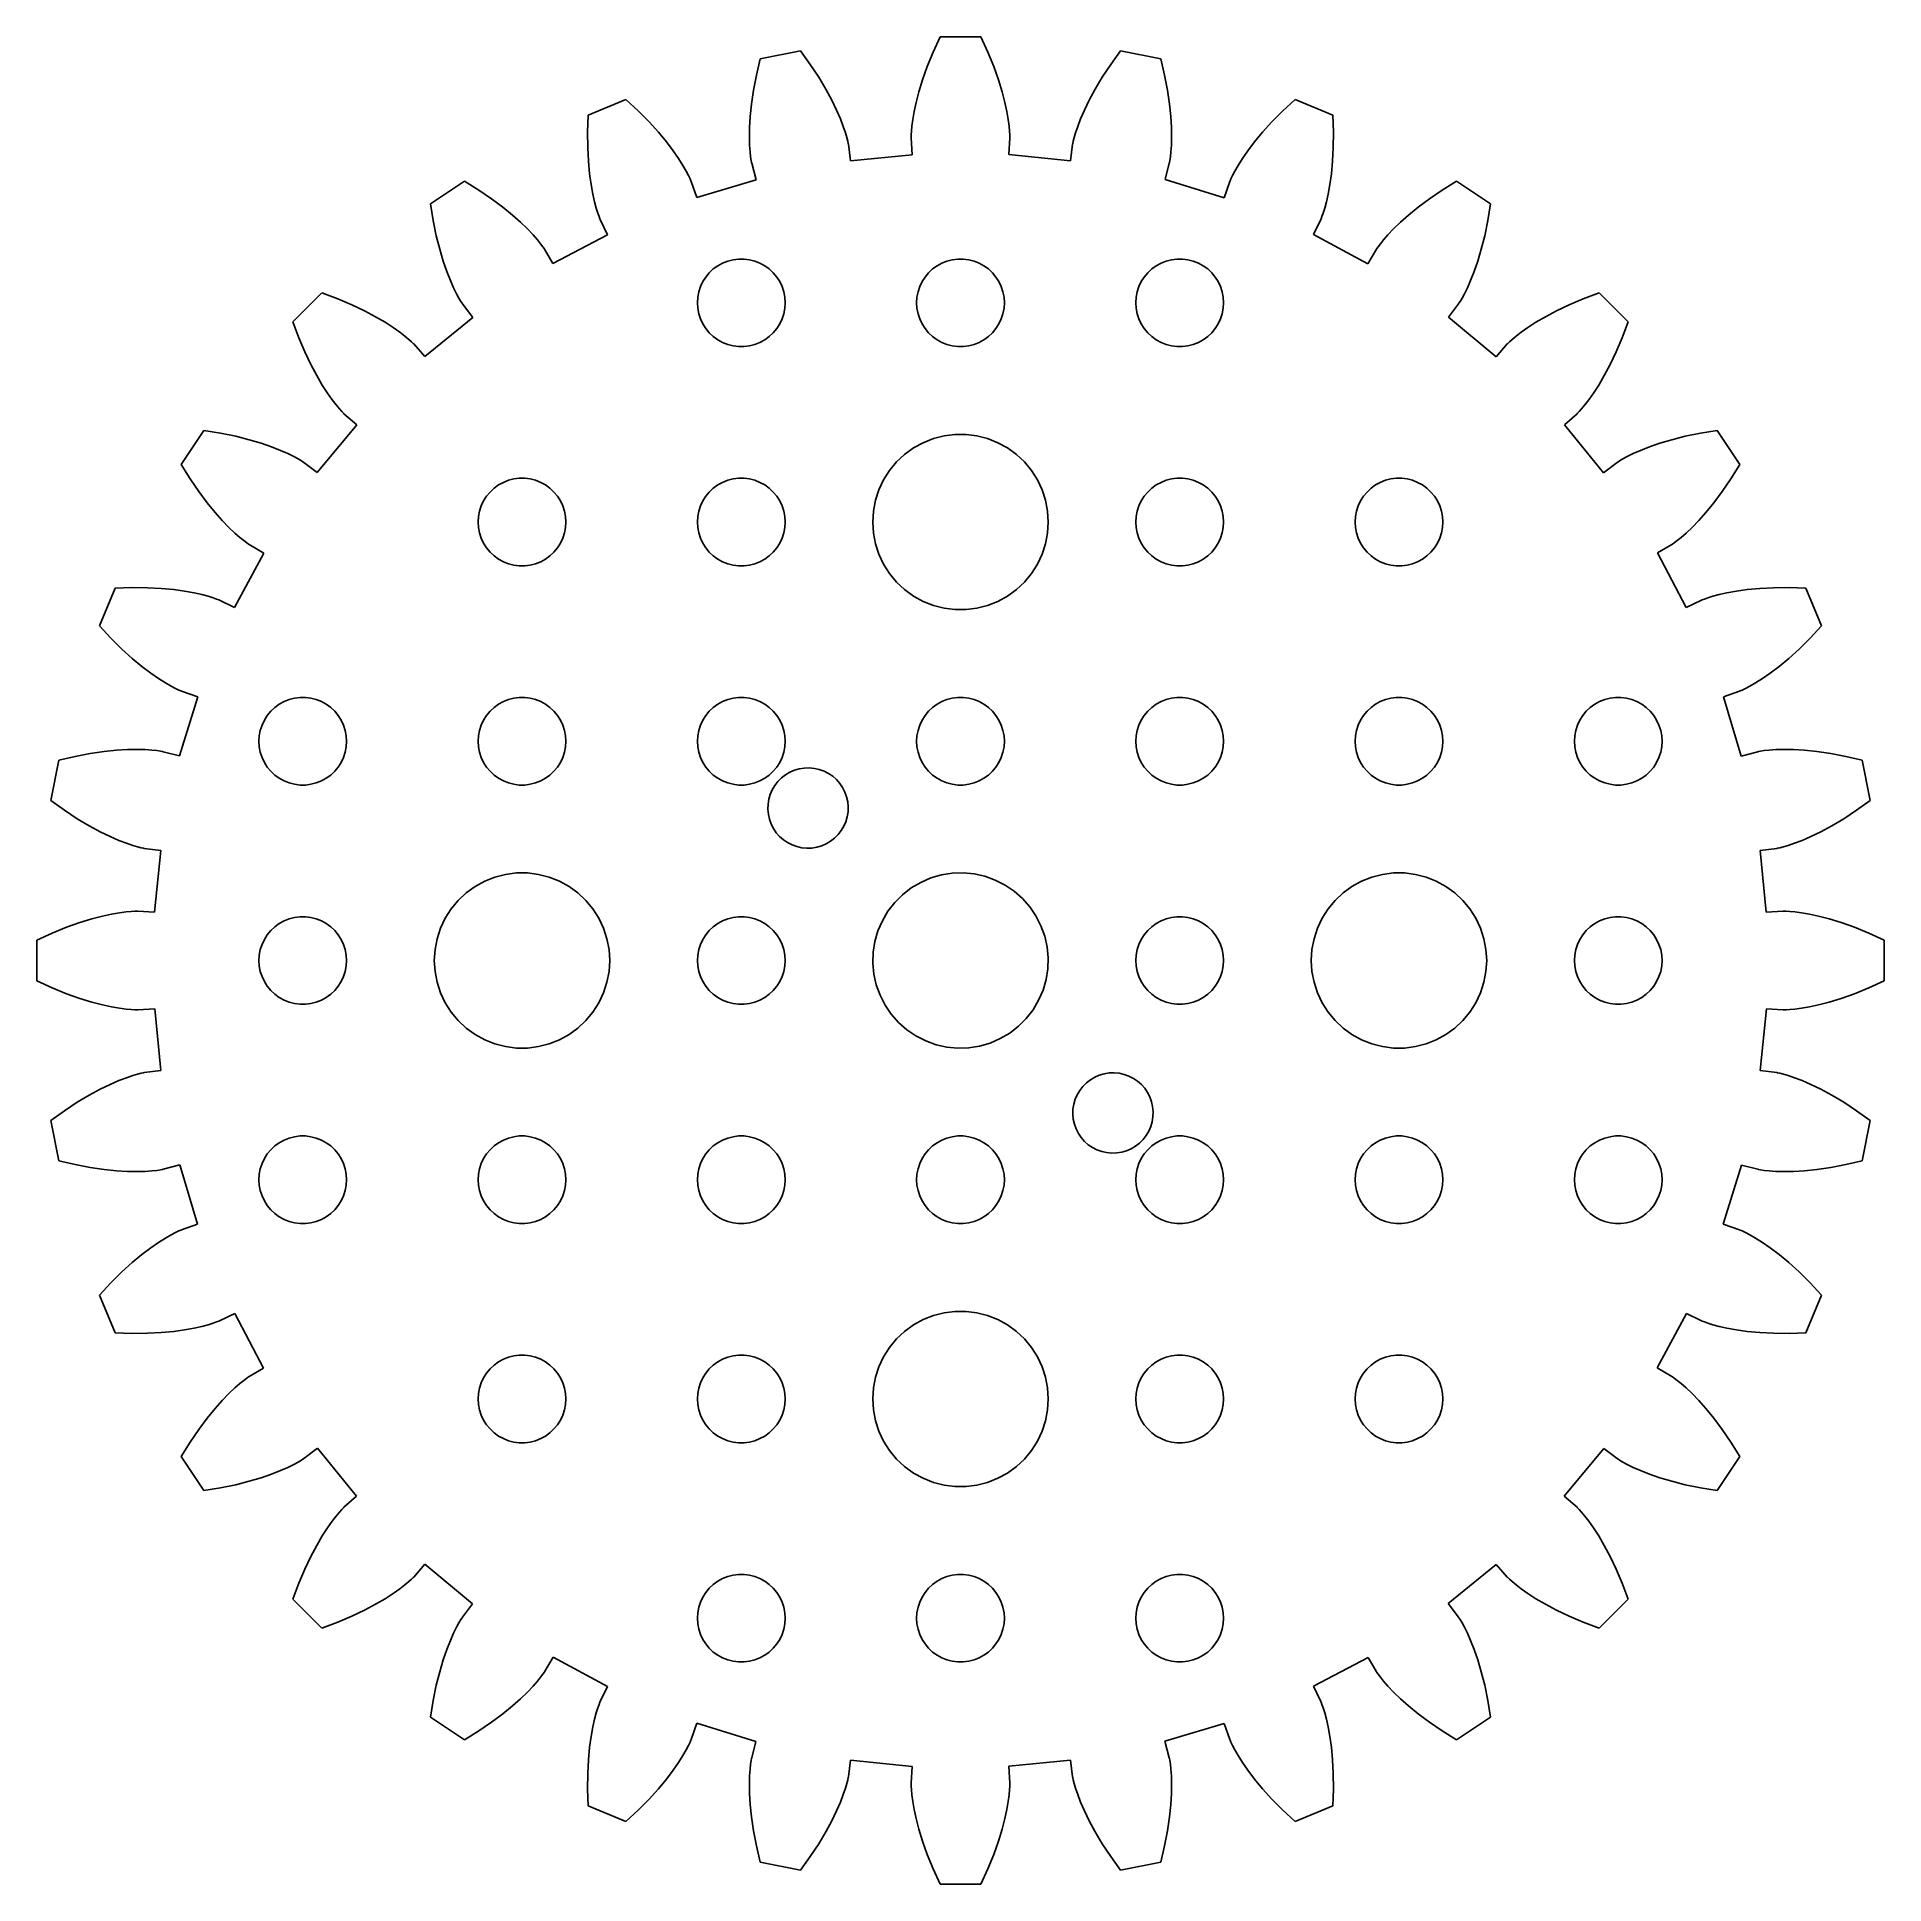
# Model space of a CAD drawing. Header units: metres. Extents: x -31.6 to 31.6, y -31.6 to 31.6.
import ezdxf

# ---------------------------------------------------------------- set-up
doc = ezdxf.new("R2010")
doc.units = ezdxf.units.M

msp = doc.modelspace()

# ---------------------------------------------------------------- linework, layer by layer
for p, q in [((-0.699661, 31.5939), (-0.93837, 31.0678)), ((0.699661, 31.5939), (-0.699661, 31.5939)), ((0.93837, 31.0678), (0.699661, 31.5939)), ((-5.47745, 31.1233), (-6.84988, 30.8503)), ((-5.14069, 30.6539), (-5.47745, 31.1233)), ((-0.93837, 31.0678), (-1.13586, 30.5787)), ((1.13586, 30.5787), (0.93837, 31.0678)), ((5.47745, 31.1233), (5.14069, 30.6539)), ((6.84988, 30.8503), (5.47745, 31.1233)), ((-6.84988, 30.8503), (-6.98137, 30.2878)), ((-4.85156, 30.2128), (-5.14069, 30.6539)), ((-1.13586, 30.5787), (-1.29575, 30.1291)), ((1.29575, 30.1291), (1.13586, 30.5787)), ((5.14069, 30.6539), (4.85156, 30.2128)), ((6.98137, 30.2878), (6.84988, 30.8503)), ((-7.07965, 29.7696), (-7.14873, 29.2973)), ((-6.98137, 30.2878), (-7.07965, 29.7696)), ((-4.60703, 29.8029), (-4.85156, 30.2128)), ((-4.40392, 29.4273), (-4.60703, 29.8029)), ((-1.42169, 29.7211), (-1.51755, 29.3567)), ((-1.29575, 30.1291), (-1.42169, 29.7211)), ((1.42169, 29.7211), (1.29575, 30.1291)), ((1.51755, 29.3567), (1.42169, 29.7211)), ((4.60703, 29.8029), (4.40392, 29.4273)), ((4.85156, 30.2128), (4.60703, 29.8029)), ((7.07965, 29.7696), (6.98137, 30.2878)), ((7.14873, 29.2973), (7.07965, 29.7696)), ((-11.4441, 29.4567), (-12.7369, 28.9212)), ((-11.0222, 29.062), (-11.4441, 29.4567)), ((-7.14873, 29.2973), (-7.19266, 28.8726)), ((-4.23882, 29.0887), (-4.40392, 29.4273)), ((-4.10822, 28.7894), (-4.23882, 29.0887)), ((-1.51755, 29.3567), (-1.58725, 29.0377)), ((1.58725, 29.0377), (1.51755, 29.3567)), ((4.23882, 29.0887), (4.10822, 28.7894)), ((4.40392, 29.4273), (4.23882, 29.0887)), ((7.19266, 28.8726), (7.14873, 29.2973)), ((11.4441, 29.4567), (11.0222, 29.062)), ((12.7369, 28.9212), (11.4441, 29.4567)), ((-12.7369, 28.9212), (-12.7561, 28.3438)), ((-10.6526, 28.6857), (-11.0222, 29.062)), ((-10.3328, 28.3315), (-10.6526, 28.6857)), ((-7.21559, 28.4965), (-7.22171, 28.1701)), ((-7.19266, 28.8726), (-7.21559, 28.4965)), ((-4.00847, 28.5317), (-4.10822, 28.7894)), ((-3.93579, 28.3177), (-4.00847, 28.5317)), ((-1.66432, 28.5414), (-1.67995, 28.3662)), ((-1.63481, 28.7655), (-1.66432, 28.5414)), ((-1.58725, 29.0377), (-1.63481, 28.7655)), ((1.63481, 28.7655), (1.58725, 29.0377)), ((1.66432, 28.5414), (1.63481, 28.7655)), ((1.67995, 28.3662), (1.66432, 28.5414)), ((4.00847, 28.5317), (3.93579, 28.3177)), ((4.10822, 28.7894), (4.00847, 28.5317)), ((7.21559, 28.4965), (7.19266, 28.8726)), ((7.22171, 28.1701), (7.21559, 28.4965)), ((10.6526, 28.6857), (10.3328, 28.3315)), ((11.0222, 29.062), (10.6526, 28.6857)), ((12.7561, 28.3438), (12.7369, 28.9212)), ((-12.7561, 28.3438), (-12.7514, 27.8164)), ((-12.7514, 27.8164), (-12.727, 27.3398)), ((-10.0603, 28.0027), (-10.3328, 28.3315)), ((-9.83228, 27.7028), (-10.0603, 28.0027)), ((-7.22171, 28.1701), (-7.21526, 27.8938)), ((-7.21526, 27.8938), (-7.20049, 27.6683)), ((-3.88631, 28.1489), (-3.93579, 28.3177)), ((-3.85603, 28.027), (-3.88631, 28.1489)), ((-3.84091, 27.9532), (-3.85603, 28.027)), ((-3.83679, 27.9284), (-3.84091, 27.9532)), ((-3.75867, 27.3597), (-3.83679, 27.9284)), ((-1.68585, 28.2408), (-1.68629, 28.1655)), ((-1.68629, 28.1655), (-1.6855, 28.1403)), ((-1.67995, 28.3662), (-1.68585, 28.2408)), ((-1.6855, 28.1403), (-1.65065, 27.5585)), ((1.65118, 27.5673), (1.6855, 28.1403)), ((1.68585, 28.2408), (1.67995, 28.3662)), ((1.6855, 28.1403), (1.68629, 28.1655)), ((1.68629, 28.1655), (1.68585, 28.2408)), ((3.83679, 27.9284), (3.75746, 27.351)), ((3.84091, 27.9532), (3.83679, 27.9284)), ((3.85603, 28.027), (3.84091, 27.9532)), ((3.88631, 28.1489), (3.85603, 28.027)), ((3.93579, 28.3177), (3.88631, 28.1489)), ((7.20049, 27.6683), (7.21526, 27.8938)), ((7.21526, 27.8938), (7.22171, 28.1701)), ((10.0603, 28.0027), (9.83228, 27.7028)), ((10.3328, 28.3315), (10.0603, 28.0027)), ((12.727, 27.3398), (12.7514, 27.8164)), ((12.7514, 27.8164), (12.7561, 28.3438)), ((-12.727, 27.3398), (-12.6872, 26.9146)), ((-9.6458, 27.4347), (-9.83228, 27.7028)), ((-9.49771, 27.2015), (-9.6458, 27.4347)), ((-9.38467, 27.0057), (-9.49771, 27.2015)), ((-7.20049, 27.6683), (-7.18164, 27.4934)), ((-7.18164, 27.4934), (-7.16296, 27.3693)), ((-7.16296, 27.3693), (-7.1487, 27.2953)), ((-7.1487, 27.2953), (-7.14302, 27.2708)), ((-7.14302, 27.2708), (-6.99532, 26.7069)), ((-1.65065, 27.5585), (-3.75867, 27.3597)), ((3.75746, 27.351), (1.65118, 27.5673)), ((6.99756, 26.7154), (7.14302, 27.2708)), ((7.14302, 27.2708), (7.1487, 27.2953)), ((7.1487, 27.2953), (7.16296, 27.3693)), ((7.16296, 27.3693), (7.18164, 27.4934)), ((7.18164, 27.4934), (7.20049, 27.6683)), ((9.49771, 27.2015), (9.38467, 27.0057)), ((9.6458, 27.4347), (9.49771, 27.2015)), ((9.83228, 27.7028), (9.6458, 27.4347)), ((12.6872, 26.9146), (12.727, 27.3398)), ((-16.9709, 26.6581), (-18.1344, 25.8807)), ((-16.4801, 26.3533), (-16.9709, 26.6581)), ((-12.6872, 26.9146), (-12.6363, 26.5413)), ((-12.6363, 26.5413), (-12.5787, 26.2199)), ((-9.30321, 26.8499), (-9.38467, 27.0057)), ((-9.24976, 26.7362), (-9.30321, 26.8499)), ((-9.2205, 26.6668), (-9.24976, 26.7362)), ((-9.21164, 26.6433), (-9.2205, 26.6668)), ((-9.02405, 26.1007), (-9.21164, 26.6433)), ((-6.99532, 26.7069), (-9.02405, 26.1007)), ((9.02116, 26.0924), (6.99756, 26.7154)), ((9.21164, 26.6433), (9.02116, 26.0924)), ((9.2205, 26.6668), (9.21164, 26.6433)), ((9.24976, 26.7362), (9.2205, 26.6668)), ((9.30321, 26.8499), (9.24976, 26.7362)), ((9.38467, 27.0057), (9.30321, 26.8499)), ((12.5787, 26.2199), (12.6363, 26.5413)), ((12.6363, 26.5413), (12.6872, 26.9146)), ((16.9709, 26.6581), (16.4801, 26.3533)), ((18.1344, 25.8807), (16.9709, 26.6581)), ((-16.0442, 26.0563), (-16.4801, 26.3533)), ((-15.6614, 25.7713), (-16.0442, 26.0563)), ((-12.5787, 26.2199), (-12.5184, 25.9502)), ((-12.5184, 25.9502), (-12.4599, 25.7319)), ((12.4599, 25.7319), (12.5184, 25.9502)), ((12.5184, 25.9502), (12.5787, 26.2199)), ((16.0442, 26.0563), (15.6614, 25.7713)), ((16.4801, 26.3533), (16.0442, 26.0563)), ((-18.1344, 25.8807), (-18.0406, 25.3106)), ((-18.0406, 25.3106), (-17.9331, 24.7942)), ((-15.33, 25.502), (-15.6614, 25.7713)), ((-15.0479, 25.2523), (-15.33, 25.502)), ((-12.4599, 25.7319), (-12.4073, 25.5641)), ((-12.4073, 25.5641), (-12.3648, 25.4459)), ((-12.3648, 25.4459), (-12.3364, 25.3762)), ((-12.3364, 25.3762), (-12.326, 25.3533)), ((-12.326, 25.3533), (-12.0712, 24.829)), ((12.075, 24.8369), (12.326, 25.3533)), ((12.326, 25.3533), (12.3364, 25.3762)), ((12.3364, 25.3762), (12.3648, 25.4459)), ((12.3648, 25.4459), (12.4073, 25.5641)), ((12.4073, 25.5641), (12.4599, 25.7319)), ((15.33, 25.502), (15.0479, 25.2523)), ((15.6614, 25.7713), (15.33, 25.502)), ((17.9331, 24.7942), (18.0406, 25.3106)), ((18.0406, 25.3106), (18.1344, 25.8807)), ((-17.9331, 24.7942), (-17.8162, 24.3315)), ((-14.8127, 25.0258), (-15.0479, 25.2523)), ((-14.6219, 24.8259), (-14.8127, 25.0258)), ((-14.4729, 24.6559), (-14.6219, 24.8259)), ((-14.3626, 24.519), (-14.4729, 24.6559)), ((-12.0712, 24.829), (-13.9426, 23.8387)), ((13.9382, 23.8311), (12.075, 24.8369)), ((14.4729, 24.6559), (14.3626, 24.519)), ((14.6219, 24.8259), (14.4729, 24.6559)), ((14.8127, 25.0258), (14.6219, 24.8259)), ((15.0479, 25.2523), (14.8127, 25.0258)), ((17.8162, 24.3315), (17.9331, 24.7942)), ((-17.8162, 24.3315), (-17.6942, 23.9223)), ((-14.288, 24.418), (-14.3626, 24.519)), ((-14.2458, 24.3556), (-14.288, 24.418)), ((-14.2325, 24.3342), (-14.2458, 24.3556)), ((-13.9426, 23.8387), (-14.2325, 24.3342)), ((14.2325, 24.3342), (13.9382, 23.8311)), ((14.2458, 24.3556), (14.2325, 24.3342)), ((14.288, 24.418), (14.2458, 24.3556)), ((14.3626, 24.519), (14.288, 24.418)), ((17.6942, 23.9223), (17.8162, 24.3315)), ((-17.6942, 23.9223), (-17.5715, 23.5661)), ((-17.5715, 23.5661), (-17.4522, 23.2621)), ((-8.81445, 23.2226), (-8.71352, 23.3817)), ((-8.71352, 23.3817), (-8.59344, 23.5268)), ((-8.59344, 23.5268), (-8.45613, 23.6558)), ((-8.45613, 23.6558), (-8.30373, 23.7665)), ((-8.30373, 23.7665), (-8.13866, 23.8572)), ((-8.13866, 23.8572), (-7.96352, 23.9266)), ((-7.96352, 23.9266), (-7.78107, 23.9734)), ((-7.78107, 23.9734), (-7.59418, 23.997)), ((-7.59418, 23.997), (-7.40581, 23.997)), ((-7.40581, 23.997), (-7.21892, 23.9734)), ((-7.21892, 23.9734), (-7.03647, 23.9266)), ((-7.03647, 23.9266), (-6.86133, 23.8572)), ((-6.86133, 23.8572), (-6.69626, 23.7665)), ((-6.69626, 23.7665), (-6.54385, 23.6558)), ((-6.54385, 23.6558), (-6.40654, 23.5268)), ((-6.40654, 23.5268), (-6.28647, 23.3817)), ((-6.28647, 23.3817), (-6.18553, 23.2226)), ((-1.31445, 23.2226), (-1.21352, 23.3817)), ((-1.21352, 23.3817), (-1.09344, 23.5268)), ((-1.09344, 23.5268), (-0.956131, 23.6558)), ((-0.956131, 23.6558), (-0.803726, 23.7665)), ((-0.803726, 23.7665), (-0.638657, 23.8572)), ((-0.638657, 23.8572), (-0.463516, 23.9266)), ((-0.463516, 23.9266), (-0.281067, 23.9734)), ((-0.281067, 23.9734), (-0.094177, 23.997)), ((-0.094177, 23.997), (0.094177, 23.997)), ((0.094177, 23.997), (0.281067, 23.9734)), ((0.281067, 23.9734), (0.463516, 23.9266)), ((0.463516, 23.9266), (0.638657, 23.8572)), ((0.638657, 23.8572), (0.803726, 23.7665)), ((0.803726, 23.7665), (0.956131, 23.6558)), ((0.956131, 23.6558), (1.09344, 23.5268)), ((1.09344, 23.5268), (1.21352, 23.3817)), ((1.21352, 23.3817), (1.31445, 23.2226)), ((6.18553, 23.2226), (6.28647, 23.3817)), ((6.28647, 23.3817), (6.40654, 23.5268)), ((6.40654, 23.5268), (6.54385, 23.6558)), ((6.54385, 23.6558), (6.69626, 23.7665)), ((6.69626, 23.7665), (6.86133, 23.8572)), ((6.86133, 23.8572), (7.03647, 23.9266)), ((7.03647, 23.9266), (7.21892, 23.9734)), ((7.21892, 23.9734), (7.40581, 23.997)), ((7.40581, 23.997), (7.59418, 23.997)), ((7.59418, 23.997), (7.78107, 23.9734)), ((7.78107, 23.9734), (7.96352, 23.9266)), ((7.96352, 23.9266), (8.13866, 23.8572)), ((8.13866, 23.8572), (8.30373, 23.7665)), ((8.30373, 23.7665), (8.45613, 23.6558)), ((8.45613, 23.6558), (8.59344, 23.5268)), ((8.59344, 23.5268), (8.71352, 23.3817)), ((8.71352, 23.3817), (8.81445, 23.2226)), ((17.4522, 23.2621), (17.5715, 23.5661)), ((17.5715, 23.5661), (17.6942, 23.9223)), ((-21.8455, 22.835), (-22.835, 21.8455)), ((-21.3047, 22.6318), (-21.8455, 22.835)), ((-17.4522, 23.2621), (-17.3405, 23.0094)), ((-17.3405, 23.0094), (-17.2406, 22.8066)), ((-17.2406, 22.8066), (-17.1562, 22.6523)), ((-8.98816, 22.688), (-8.95287, 22.873)), ((-8.95287, 22.873), (-8.89465, 23.0522)), ((-8.89465, 23.0522), (-8.81445, 23.2226)), ((-6.18553, 23.2226), (-6.10533, 23.0522)), ((-6.10533, 23.0522), (-6.04712, 22.873)), ((-6.04712, 22.873), (-6.01183, 22.688)), ((-1.48816, 22.688), (-1.45287, 22.873)), ((-1.45287, 22.873), (-1.39465, 23.0522)), ((-1.39465, 23.0522), (-1.31445, 23.2226)), ((1.31445, 23.2226), (1.39465, 23.0522)), ((1.39465, 23.0522), (1.45287, 22.873)), ((1.45287, 22.873), (1.48816, 22.688)), ((6.01183, 22.688), (6.04712, 22.873)), ((6.04712, 22.873), (6.10533, 23.0522)), ((6.10533, 23.0522), (6.18553, 23.2226)), ((8.81445, 23.2226), (8.89465, 23.0522)), ((8.89465, 23.0522), (8.95287, 22.873)), ((8.95287, 22.873), (8.98816, 22.688)), ((17.1562, 22.6523), (17.2406, 22.8066)), ((17.2406, 22.8066), (17.3405, 23.0094)), ((17.3405, 23.0094), (17.4522, 23.2621)), ((21.8455, 22.835), (21.3047, 22.6318)), ((22.835, 21.8455), (21.8455, 22.835)), ((-20.8192, 22.4256), (-21.3047, 22.6318)), ((-20.3882, 22.2207), (-20.8192, 22.4256)), ((-20.0107, 22.0212), (-20.3882, 22.2207)), ((-17.1562, 22.6523), (-17.0915, 22.5448)), ((-17.0915, 22.5448), (-17.05, 22.4819)), ((-17.05, 22.4819), (-17.0354, 22.4614)), ((-17.0354, 22.4614), (-16.6831, 21.997)), ((-9, 22.5), (-8.98816, 22.688)), ((-8.98816, 22.312), (-9, 22.5)), ((-8.95287, 22.127), (-8.98816, 22.312)), ((-8.89465, 21.9478), (-8.95287, 22.127)), ((-6.04712, 22.127), (-6.10533, 21.9478)), ((-6.01183, 22.312), (-6.04712, 22.127)), ((-6.01183, 22.688), (-6, 22.5)), ((-6, 22.5), (-6.01183, 22.312)), ((-1.5, 22.5), (-1.48816, 22.688)), ((-1.48816, 22.312), (-1.5, 22.5)), ((-1.45287, 22.127), (-1.48816, 22.312)), ((-1.39465, 21.9478), (-1.45287, 22.127)), ((1.45287, 22.127), (1.39465, 21.9478)), ((1.48816, 22.312), (1.45287, 22.127)), ((1.48816, 22.688), (1.5, 22.5)), ((1.5, 22.5), (1.48816, 22.312)), ((6, 22.5), (6.01183, 22.688)), ((6.01183, 22.312), (6, 22.5)), ((6.04712, 22.127), (6.01183, 22.312)), ((6.10533, 21.9478), (6.04712, 22.127)), ((8.95287, 22.127), (8.89465, 21.9478)), ((8.98816, 22.312), (8.95287, 22.127)), ((8.98816, 22.688), (9, 22.5)), ((9, 22.5), (8.98816, 22.312)), ((16.6885, 22.004), (17.0354, 22.4614)), ((17.0354, 22.4614), (17.05, 22.4819)), ((17.05, 22.4819), (17.0915, 22.5448)), ((17.0915, 22.5448), (17.1562, 22.6523)), ((20.3882, 22.2207), (20.0107, 22.0212)), ((20.8192, 22.4256), (20.3882, 22.2207)), ((21.3047, 22.6318), (20.8192, 22.4256)), ((-22.835, 21.8455), (-22.6318, 21.3047)), ((-19.6852, 21.8314), (-20.0107, 22.0212)), ((-19.4104, 21.6551), (-19.6852, 21.8314)), ((-19.1843, 21.4963), (-19.4104, 21.6551)), ((-19.0049, 21.3587), (-19.1843, 21.4963)), ((-16.6831, 21.997), (-18.3254, 20.6606)), ((-8.81445, 21.7774), (-8.89465, 21.9478)), ((-8.71352, 21.6183), (-8.81445, 21.7774)), ((-8.59344, 21.4732), (-8.71352, 21.6183)), ((-6.28647, 21.6183), (-6.40654, 21.4732)), ((-6.18553, 21.7774), (-6.28647, 21.6183)), ((-6.10533, 21.9478), (-6.18553, 21.7774)), ((-1.31445, 21.7774), (-1.39465, 21.9478)), ((-1.21352, 21.6183), (-1.31445, 21.7774)), ((-1.09344, 21.4732), (-1.21352, 21.6183)), ((1.21352, 21.6183), (1.09344, 21.4732)), ((1.31445, 21.7774), (1.21352, 21.6183)), ((1.39465, 21.9478), (1.31445, 21.7774)), ((6.18553, 21.7774), (6.10533, 21.9478)), ((6.28647, 21.6183), (6.18553, 21.7774)), ((6.40654, 21.4732), (6.28647, 21.6183)), ((8.71352, 21.6183), (8.59344, 21.4732)), ((8.81445, 21.7774), (8.71352, 21.6183)), ((8.89465, 21.9478), (8.81445, 21.7774)), ((18.3196, 20.6539), (16.6885, 22.004)), ((19.1843, 21.4963), (19.0049, 21.3587)), ((19.4104, 21.6551), (19.1843, 21.4963)), ((19.6852, 21.8314), (19.4104, 21.6551)), ((20.0107, 22.0212), (19.6852, 21.8314)), ((22.6318, 21.3047), (22.835, 21.8455)), ((-22.6318, 21.3047), (-22.4256, 20.8192)), ((-18.8701, 21.2458), (-19.0049, 21.3587)), ((-18.7772, 21.1613), (-18.8701, 21.2458)), ((-18.7236, 21.1084), (-18.7772, 21.1613)), ((-18.7064, 21.09), (-18.7236, 21.1084)), ((-18.3254, 20.6606), (-18.7064, 21.09)), ((-8.45613, 21.3442), (-8.59344, 21.4732)), ((-8.30373, 21.2335), (-8.45613, 21.3442)), ((-8.13866, 21.1427), (-8.30373, 21.2335)), ((-7.96352, 21.0734), (-8.13866, 21.1427)), ((-7.78107, 21.0266), (-7.96352, 21.0734)), ((-7.59418, 21.003), (-7.78107, 21.0266)), ((-7.40581, 21.003), (-7.59418, 21.003)), ((-7.21892, 21.0266), (-7.40581, 21.003)), ((-7.03647, 21.0734), (-7.21892, 21.0266)), ((-6.86133, 21.1427), (-7.03647, 21.0734)), ((-6.69626, 21.2335), (-6.86133, 21.1427)), ((-6.54385, 21.3442), (-6.69626, 21.2335)), ((-6.40654, 21.4732), (-6.54385, 21.3442)), ((-0.956131, 21.3442), (-1.09344, 21.4732)), ((-0.803726, 21.2335), (-0.956131, 21.3442)), ((-0.638657, 21.1427), (-0.803726, 21.2335)), ((-0.463516, 21.0734), (-0.638657, 21.1427)), ((-0.281067, 21.0266), (-0.463516, 21.0734)), ((-0.094177, 21.003), (-0.281067, 21.0266)), ((0.094177, 21.003), (-0.094177, 21.003)), ((0.281067, 21.0266), (0.094177, 21.003)), ((0.463516, 21.0734), (0.281067, 21.0266)), ((0.638657, 21.1427), (0.463516, 21.0734)), ((0.803726, 21.2335), (0.638657, 21.1427)), ((0.956131, 21.3442), (0.803726, 21.2335)), ((1.09344, 21.4732), (0.956131, 21.3442)), ((6.54385, 21.3442), (6.40654, 21.4732)), ((6.69626, 21.2335), (6.54385, 21.3442)), ((6.86133, 21.1427), (6.69626, 21.2335)), ((7.03647, 21.0734), (6.86133, 21.1427)), ((7.21892, 21.0266), (7.03647, 21.0734)), ((7.40581, 21.003), (7.21892, 21.0266)), ((7.59418, 21.003), (7.40581, 21.003)), ((7.78107, 21.0266), (7.59418, 21.003)), ((7.96352, 21.0734), (7.78107, 21.0266)), ((8.13866, 21.1427), (7.96352, 21.0734)), ((8.30373, 21.2335), (8.13866, 21.1427)), ((8.45613, 21.3442), (8.30373, 21.2335)), ((8.59344, 21.4732), (8.45613, 21.3442)), ((18.7064, 21.09), (18.3196, 20.6539)), ((18.7236, 21.1084), (18.7064, 21.09)), ((18.7772, 21.1613), (18.7236, 21.1084)), ((18.8701, 21.2458), (18.7772, 21.1613)), ((19.0049, 21.3587), (18.8701, 21.2458)), ((22.4256, 20.8192), (22.6318, 21.3047)), ((-22.4256, 20.8192), (-22.2207, 20.3882)), ((-22.2207, 20.3882), (-22.0212, 20.0107)), ((22.0212, 20.0107), (22.2207, 20.3882)), ((22.2207, 20.3882), (22.4256, 20.8192)), ((-22.0212, 20.0107), (-21.8314, 19.6852)), ((-21.8314, 19.6852), (-21.6551, 19.4104)), ((21.6551, 19.4104), (21.8314, 19.6852)), ((21.8314, 19.6852), (22.0212, 20.0107)), ((-21.6551, 19.4104), (-21.4963, 19.1843)), ((-21.4963, 19.1843), (-21.3587, 19.0049)), ((-21.3587, 19.0049), (-21.2458, 18.8701)), ((21.2458, 18.8701), (21.3587, 19.0049)), ((21.3587, 19.0049), (21.4963, 19.1843)), ((21.4963, 19.1843), (21.6551, 19.4104)), ((-21.2458, 18.8701), (-21.1613, 18.7772)), ((-21.1613, 18.7772), (-21.1084, 18.7236)), ((-21.1084, 18.7236), (-21.09, 18.7064)), ((-21.09, 18.7064), (-20.6539, 18.3196)), ((20.6606, 18.3254), (21.09, 18.7064)), ((21.997, 16.6831), (20.6606, 18.3254)), ((21.09, 18.7064), (21.1084, 18.7236)), ((21.1084, 18.7236), (21.1613, 18.7772)), ((21.1613, 18.7772), (21.2458, 18.8701)), ((-25.8807, 18.1344), (-26.6581, 16.9709)), ((-25.3106, 18.0406), (-25.8807, 18.1344)), ((-24.7942, 17.9331), (-25.3106, 18.0406)), ((-24.3315, 17.8162), (-24.7942, 17.9331)), ((-23.9223, 17.6942), (-24.3315, 17.8162)), ((-23.5661, 17.5715), (-23.9223, 17.6942)), ((-20.6539, 18.3196), (-22.004, 16.6885)), ((-1.60747, 17.533), (-1.27733, 17.7145)), ((-1.27733, 17.7145), (-0.927048, 17.8532)), ((-0.927048, 17.8532), (-0.562134, 17.9469)), ((-0.562134, 17.9469), (-0.18837, 17.9941)), ((-0.18837, 17.9941), (0.18837, 17.9941)), ((0.18837, 17.9941), (0.562134, 17.9469)), ((0.562134, 17.9469), (0.927048, 17.8532)), ((0.927048, 17.8532), (1.27733, 17.7145)), ((1.27733, 17.7145), (1.60747, 17.533)), ((23.9223, 17.6942), (23.5661, 17.5715)), ((24.3315, 17.8162), (23.9223, 17.6942)), ((24.7942, 17.9331), (24.3315, 17.8162)), ((25.3106, 18.0406), (24.7942, 17.9331)), ((25.8807, 18.1344), (25.3106, 18.0406)), ((26.6581, 16.9709), (25.8807, 18.1344)), ((-23.2621, 17.4522), (-23.5661, 17.5715)), ((-23.0094, 17.3405), (-23.2621, 17.4522)), ((-22.8066, 17.2406), (-23.0094, 17.3405)), ((-22.6523, 17.1562), (-22.8066, 17.2406)), ((-22.5448, 17.0915), (-22.6523, 17.1562)), ((-22.4819, 17.05), (-22.5448, 17.0915)), ((-2.1869, 17.0536), (-1.91226, 17.3115)), ((-1.91226, 17.3115), (-1.60747, 17.533)), ((1.60747, 17.533), (1.91226, 17.3115)), ((1.91226, 17.3115), (2.1869, 17.0536)), ((22.5448, 17.0915), (22.4819, 17.05)), ((22.6523, 17.1562), (22.5448, 17.0915)), ((22.8066, 17.2406), (22.6523, 17.1562)), ((23.0094, 17.3405), (22.8066, 17.2406)), ((23.2621, 17.4522), (23.0094, 17.3405)), ((23.5661, 17.5715), (23.2621, 17.4522)), ((-26.6581, 16.9709), (-26.3533, 16.4801)), ((-26.3533, 16.4801), (-26.0563, 16.0442)), ((-22.4614, 17.0354), (-22.4819, 17.05)), ((-22.004, 16.6885), (-22.4614, 17.0354)), ((-15.4635, 16.4266), (-15.2811, 16.4734)), ((-15.2811, 16.4734), (-15.0942, 16.497)), ((-15.0942, 16.497), (-14.9058, 16.497)), ((-14.9058, 16.497), (-14.7189, 16.4734)), ((-14.7189, 16.4734), (-14.5365, 16.4266)), ((-7.96352, 16.4266), (-7.78107, 16.4734)), ((-7.78107, 16.4734), (-7.59418, 16.497)), ((-7.59418, 16.497), (-7.40581, 16.497)), ((-7.40581, 16.497), (-7.21892, 16.4734)), ((-7.21892, 16.4734), (-7.03647, 16.4266)), ((-2.78932, 16.1044), (-2.62891, 16.4453)), ((-2.62891, 16.4453), (-2.42705, 16.7634)), ((-2.42705, 16.7634), (-2.1869, 17.0536)), ((2.1869, 17.0536), (2.42705, 16.7634)), ((2.42705, 16.7634), (2.62891, 16.4453)), ((2.62891, 16.4453), (2.78932, 16.1044)), ((7.03647, 16.4266), (7.21892, 16.4734)), ((7.21892, 16.4734), (7.40581, 16.497)), ((7.40581, 16.497), (7.59418, 16.497)), ((7.59418, 16.497), (7.78107, 16.4734)), ((7.78107, 16.4734), (7.96352, 16.4266)), ((14.5365, 16.4266), (14.7189, 16.4734)), ((14.7189, 16.4734), (14.9058, 16.497)), ((14.9058, 16.497), (15.0942, 16.497)), ((15.0942, 16.497), (15.2811, 16.4734)), ((15.2811, 16.4734), (15.4635, 16.4266)), ((22.4614, 17.0354), (21.997, 16.6831)), ((22.4819, 17.05), (22.4614, 17.0354)), ((26.0563, 16.0442), (26.3533, 16.4801)), ((26.3533, 16.4801), (26.6581, 16.9709)), ((-26.0563, 16.0442), (-25.7713, 15.6614)), ((-16.3145, 15.7226), (-16.2135, 15.8817)), ((-16.2135, 15.8817), (-16.0934, 16.0268)), ((-16.0934, 16.0268), (-15.9561, 16.1558)), ((-15.9561, 16.1558), (-15.8037, 16.2665)), ((-15.8037, 16.2665), (-15.6387, 16.3572)), ((-15.6387, 16.3572), (-15.4635, 16.4266)), ((-14.5365, 16.4266), (-14.3613, 16.3572)), ((-14.3613, 16.3572), (-14.1963, 16.2665)), ((-14.1963, 16.2665), (-14.0439, 16.1558)), ((-14.0439, 16.1558), (-13.9065, 16.0268)), ((-13.9065, 16.0268), (-13.7865, 15.8817)), ((-13.7865, 15.8817), (-13.6855, 15.7226)), ((-8.81445, 15.7226), (-8.71352, 15.8817)), ((-8.71352, 15.8817), (-8.59344, 16.0268)), ((-8.59344, 16.0268), (-8.45613, 16.1558)), ((-8.45613, 16.1558), (-8.30373, 16.2665)), ((-8.30373, 16.2665), (-8.13866, 16.3572)), ((-8.13866, 16.3572), (-7.96352, 16.4266)), ((-7.03647, 16.4266), (-6.86133, 16.3572)), ((-6.86133, 16.3572), (-6.69626, 16.2665)), ((-6.69626, 16.2665), (-6.54385, 16.1558)), ((-6.54385, 16.1558), (-6.40654, 16.0268)), ((-6.40654, 16.0268), (-6.28647, 15.8817)), ((-6.28647, 15.8817), (-6.18553, 15.7226)), ((-2.90575, 15.7461), (-2.78932, 16.1044)), ((2.78932, 16.1044), (2.90575, 15.7461)), ((6.18553, 15.7226), (6.28647, 15.8817)), ((6.28647, 15.8817), (6.40654, 16.0268)), ((6.40654, 16.0268), (6.54385, 16.1558)), ((6.54385, 16.1558), (6.69626, 16.2665)), ((6.69626, 16.2665), (6.86133, 16.3572)), ((6.86133, 16.3572), (7.03647, 16.4266)), ((7.96352, 16.4266), (8.13866, 16.3572)), ((8.13866, 16.3572), (8.30373, 16.2665)), ((8.30373, 16.2665), (8.45613, 16.1558)), ((8.45613, 16.1558), (8.59344, 16.0268)), ((8.59344, 16.0268), (8.71352, 15.8817)), ((8.71352, 15.8817), (8.81445, 15.7226)), ((13.6855, 15.7226), (13.7865, 15.8817)), ((13.7865, 15.8817), (13.9065, 16.0268)), ((13.9065, 16.0268), (14.0439, 16.1558)), ((14.0439, 16.1558), (14.1963, 16.2665)), ((14.1963, 16.2665), (14.3613, 16.3572)), ((14.3613, 16.3572), (14.5365, 16.4266)), ((15.4635, 16.4266), (15.6387, 16.3572)), ((15.6387, 16.3572), (15.8037, 16.2665)), ((15.8037, 16.2665), (15.9561, 16.1558)), ((15.9561, 16.1558), (16.0934, 16.0268)), ((16.0934, 16.0268), (16.2135, 15.8817)), ((16.2135, 15.8817), (16.3145, 15.7226)), ((25.7713, 15.6614), (26.0563, 16.0442)), ((-25.7713, 15.6614), (-25.502, 15.33)), ((-25.502, 15.33), (-25.2523, 15.0479)), ((-16.5, 15), (-16.4882, 15.188)), ((-16.4882, 15.188), (-16.4529, 15.373)), ((-16.4529, 15.373), (-16.3947, 15.5522)), ((-16.3947, 15.5522), (-16.3145, 15.7226)), ((-13.6855, 15.7226), (-13.6053, 15.5522)), ((-13.6053, 15.5522), (-13.5471, 15.373)), ((-13.5471, 15.373), (-13.5118, 15.188)), ((-13.5118, 15.188), (-13.5, 15)), ((-9, 15), (-8.98816, 15.188)), ((-8.98816, 15.188), (-8.95287, 15.373)), ((-8.95287, 15.373), (-8.89465, 15.5522)), ((-8.89465, 15.5522), (-8.81445, 15.7226)), ((-6.18553, 15.7226), (-6.10533, 15.5522)), ((-6.10533, 15.5522), (-6.04712, 15.373)), ((-6.04712, 15.373), (-6.01183, 15.188)), ((-6.01183, 15.188), (-6, 15)), ((-3, 15), (-2.97633, 15.376)), ((-2.97633, 15.376), (-2.90575, 15.7461)), ((2.90575, 15.7461), (2.97633, 15.376)), ((2.97633, 15.376), (3, 15)), ((6, 15), (6.01183, 15.188)), ((6.01183, 15.188), (6.04712, 15.373)), ((6.04712, 15.373), (6.10533, 15.5522)), ((6.10533, 15.5522), (6.18553, 15.7226)), ((8.81445, 15.7226), (8.89465, 15.5522)), ((8.89465, 15.5522), (8.95287, 15.373)), ((8.95287, 15.373), (8.98816, 15.188)), ((8.98816, 15.188), (9, 15)), ((13.5, 15), (13.5118, 15.188)), ((13.5118, 15.188), (13.5471, 15.373)), ((13.5471, 15.373), (13.6053, 15.5522)), ((13.6053, 15.5522), (13.6855, 15.7226)), ((16.3145, 15.7226), (16.3947, 15.5522)), ((16.3947, 15.5522), (16.4529, 15.373)), ((16.4529, 15.373), (16.4882, 15.188)), ((16.4882, 15.188), (16.5, 15)), ((25.2523, 15.0479), (25.502, 15.33)), ((25.502, 15.33), (25.7713, 15.6614)), ((-25.2523, 15.0479), (-25.0258, 14.8127)), ((-25.0258, 14.8127), (-24.8259, 14.6219)), ((-24.8259, 14.6219), (-24.6559, 14.4729)), ((-16.4882, 14.812), (-16.5, 15)), ((-16.4529, 14.627), (-16.4882, 14.812)), ((-16.3947, 14.4478), (-16.4529, 14.627)), ((-13.5471, 14.627), (-13.6053, 14.4478)), ((-13.5118, 14.812), (-13.5471, 14.627)), ((-13.5, 15), (-13.5118, 14.812)), ((-8.98816, 14.812), (-9, 15)), ((-8.95287, 14.627), (-8.98816, 14.812)), ((-8.89465, 14.4478), (-8.95287, 14.627)), ((-6.04712, 14.627), (-6.10533, 14.4478)), ((-6.01183, 14.812), (-6.04712, 14.627)), ((-6, 15), (-6.01183, 14.812)), ((-2.97633, 14.624), (-3, 15)), ((-2.90575, 14.2539), (-2.97633, 14.624)), ((2.97633, 14.624), (2.90575, 14.2539)), ((3, 15), (2.97633, 14.624)), ((6.01183, 14.812), (6, 15)), ((6.04712, 14.627), (6.01183, 14.812)), ((6.10533, 14.4478), (6.04712, 14.627)), ((8.95287, 14.627), (8.89465, 14.4478)), ((8.98816, 14.812), (8.95287, 14.627)), ((9, 15), (8.98816, 14.812)), ((13.5118, 14.812), (13.5, 15)), ((13.5471, 14.627), (13.5118, 14.812)), ((13.6053, 14.4478), (13.5471, 14.627)), ((16.4529, 14.627), (16.3947, 14.4478)), ((16.4882, 14.812), (16.4529, 14.627)), ((16.5, 15), (16.4882, 14.812)), ((24.6559, 14.4729), (24.8259, 14.6219)), ((24.8259, 14.6219), (25.0258, 14.8127)), ((25.0258, 14.8127), (25.2523, 15.0479)), ((-23.8311, 13.9382), (-24.8369, 12.075)), ((-24.6559, 14.4729), (-24.519, 14.3626)), ((-24.519, 14.3626), (-24.418, 14.288)), ((-24.418, 14.288), (-24.3556, 14.2458)), ((-24.3556, 14.2458), (-24.3342, 14.2325)), ((-24.3342, 14.2325), (-23.8311, 13.9382)), ((-16.3145, 14.2774), (-16.3947, 14.4478)), ((-16.2135, 14.1183), (-16.3145, 14.2774)), ((-16.0934, 13.9732), (-16.2135, 14.1183)), ((-15.9561, 13.8442), (-16.0934, 13.9732)), ((-13.9065, 13.9732), (-14.0439, 13.8442)), ((-13.7865, 14.1183), (-13.9065, 13.9732)), ((-13.6855, 14.2774), (-13.7865, 14.1183)), ((-13.6053, 14.4478), (-13.6855, 14.2774)), ((-8.81445, 14.2774), (-8.89465, 14.4478)), ((-8.71352, 14.1183), (-8.81445, 14.2774)), ((-8.59344, 13.9732), (-8.71352, 14.1183)), ((-8.45613, 13.8442), (-8.59344, 13.9732)), ((-6.40654, 13.9732), (-6.54385, 13.8442)), ((-6.28647, 14.1183), (-6.40654, 13.9732)), ((-6.18553, 14.2774), (-6.28647, 14.1183)), ((-6.10533, 14.4478), (-6.18553, 14.2774)), ((-2.78932, 13.8956), (-2.90575, 14.2539)), ((2.90575, 14.2539), (2.78932, 13.8956)), ((6.18553, 14.2774), (6.10533, 14.4478)), ((6.28647, 14.1183), (6.18553, 14.2774)), ((6.40654, 13.9732), (6.28647, 14.1183)), ((6.54385, 13.8442), (6.40654, 13.9732)), ((8.59344, 13.9732), (8.45613, 13.8442)), ((8.71352, 14.1183), (8.59344, 13.9732)), ((8.81445, 14.2774), (8.71352, 14.1183)), ((8.89465, 14.4478), (8.81445, 14.2774)), ((13.6855, 14.2774), (13.6053, 14.4478)), ((13.7865, 14.1183), (13.6855, 14.2774)), ((13.9065, 13.9732), (13.7865, 14.1183)), ((14.0439, 13.8442), (13.9065, 13.9732)), ((16.0934, 13.9732), (15.9561, 13.8442)), ((16.2135, 14.1183), (16.0934, 13.9732)), ((16.3145, 14.2774), (16.2135, 14.1183)), ((16.3947, 14.4478), (16.3145, 14.2774)), ((23.8387, 13.9426), (24.3342, 14.2325)), ((24.829, 12.0712), (23.8387, 13.9426)), ((24.3342, 14.2325), (24.3556, 14.2458)), ((24.3556, 14.2458), (24.418, 14.288)), ((24.418, 14.288), (24.519, 14.3626)), ((24.519, 14.3626), (24.6559, 14.4729)), ((-15.8037, 13.7335), (-15.9561, 13.8442)), ((-15.6387, 13.6427), (-15.8037, 13.7335)), ((-15.4635, 13.5734), (-15.6387, 13.6427)), ((-15.2811, 13.5266), (-15.4635, 13.5734)), ((-15.0942, 13.5029), (-15.2811, 13.5266)), ((-14.9058, 13.5029), (-15.0942, 13.5029)), ((-14.7189, 13.5266), (-14.9058, 13.5029)), ((-14.5365, 13.5734), (-14.7189, 13.5266)), ((-14.3613, 13.6427), (-14.5365, 13.5734)), ((-14.1963, 13.7335), (-14.3613, 13.6427)), ((-14.0439, 13.8442), (-14.1963, 13.7335)), ((-8.30373, 13.7335), (-8.45613, 13.8442)), ((-8.13866, 13.6427), (-8.30373, 13.7335)), ((-7.96352, 13.5734), (-8.13866, 13.6427)), ((-7.78107, 13.5266), (-7.96352, 13.5734)), ((-7.59418, 13.5029), (-7.78107, 13.5266)), ((-7.40581, 13.5029), (-7.59418, 13.5029)), ((-7.21892, 13.5266), (-7.40581, 13.5029)), ((-7.03647, 13.5734), (-7.21892, 13.5266)), ((-6.86133, 13.6427), (-7.03647, 13.5734)), ((-6.69626, 13.7335), (-6.86133, 13.6427)), ((-6.54385, 13.8442), (-6.69626, 13.7335)), ((-2.62891, 13.5547), (-2.78932, 13.8956)), ((-2.42705, 13.2366), (-2.62891, 13.5547)), ((2.62891, 13.5547), (2.42705, 13.2366)), ((2.78932, 13.8956), (2.62891, 13.5547)), ((6.69626, 13.7335), (6.54385, 13.8442)), ((6.86133, 13.6427), (6.69626, 13.7335)), ((7.03647, 13.5734), (6.86133, 13.6427)), ((7.21892, 13.5266), (7.03647, 13.5734)), ((7.40581, 13.5029), (7.21892, 13.5266)), ((7.59418, 13.5029), (7.40581, 13.5029)), ((7.78107, 13.5266), (7.59418, 13.5029)), ((7.96352, 13.5734), (7.78107, 13.5266)), ((8.13866, 13.6427), (7.96352, 13.5734)), ((8.30373, 13.7335), (8.13866, 13.6427)), ((8.45613, 13.8442), (8.30373, 13.7335)), ((14.1963, 13.7335), (14.0439, 13.8442)), ((14.3613, 13.6427), (14.1963, 13.7335)), ((14.5365, 13.5734), (14.3613, 13.6427)), ((14.7189, 13.5266), (14.5365, 13.5734)), ((14.9058, 13.5029), (14.7189, 13.5266)), ((15.0942, 13.5029), (14.9058, 13.5029)), ((15.2811, 13.5266), (15.0942, 13.5029)), ((15.4635, 13.5734), (15.2811, 13.5266)), ((15.6387, 13.6427), (15.4635, 13.5734)), ((15.8037, 13.7335), (15.6387, 13.6427)), ((15.9561, 13.8442), (15.8037, 13.7335)), ((-28.9212, 12.7369), (-29.4567, 11.4441)), ((-28.3438, 12.7561), (-28.9212, 12.7369)), ((-27.8164, 12.7514), (-28.3438, 12.7561)), ((-27.3398, 12.727), (-27.8164, 12.7514)), ((-26.9146, 12.6872), (-27.3398, 12.727)), ((-26.5413, 12.6363), (-26.9146, 12.6872)), ((-2.1869, 12.9464), (-2.42705, 13.2366)), ((-1.91226, 12.6884), (-2.1869, 12.9464)), ((-1.60747, 12.467), (-1.91226, 12.6884)), ((1.91226, 12.6884), (1.60747, 12.467)), ((2.1869, 12.9464), (1.91226, 12.6884)), ((2.42705, 13.2366), (2.1869, 12.9464)), ((26.9146, 12.6872), (26.5413, 12.6363)), ((27.3398, 12.727), (26.9146, 12.6872)), ((27.8164, 12.7514), (27.3398, 12.727)), ((28.3438, 12.7561), (27.8164, 12.7514)), ((28.9212, 12.7369), (28.3438, 12.7561)), ((29.4567, 11.4441), (28.9212, 12.7369)), ((-26.2199, 12.5787), (-26.5413, 12.6363)), ((-25.9502, 12.5184), (-26.2199, 12.5787)), ((-25.7319, 12.4599), (-25.9502, 12.5184)), ((-25.5641, 12.4073), (-25.7319, 12.4599)), ((-25.4459, 12.3648), (-25.5641, 12.4073)), ((-25.3762, 12.3364), (-25.4459, 12.3648)), ((-25.3533, 12.326), (-25.3762, 12.3364)), ((-24.8369, 12.075), (-25.3533, 12.326)), ((-1.27733, 12.2855), (-1.60747, 12.467)), ((-0.927048, 12.1468), (-1.27733, 12.2855)), ((-0.562134, 12.0531), (-0.927048, 12.1468)), ((-0.18837, 12.0059), (-0.562134, 12.0531)), ((0.18837, 12.0059), (-0.18837, 12.0059)), ((0.562134, 12.0531), (0.18837, 12.0059)), ((0.927048, 12.1468), (0.562134, 12.0531)), ((1.27733, 12.2855), (0.927048, 12.1468)), ((1.60747, 12.467), (1.27733, 12.2855)), ((25.3533, 12.326), (24.829, 12.0712)), ((25.3762, 12.3364), (25.3533, 12.326)), ((25.4459, 12.3648), (25.3762, 12.3364)), ((25.5641, 12.4073), (25.4459, 12.3648)), ((25.7319, 12.4599), (25.5641, 12.4073)), ((25.9502, 12.5184), (25.7319, 12.4599)), ((26.2199, 12.5787), (25.9502, 12.5184)), ((26.5413, 12.6363), (26.2199, 12.5787)), ((-29.4567, 11.4441), (-29.062, 11.0222)), ((29.062, 11.0222), (29.4567, 11.4441)), ((-29.062, 11.0222), (-28.6857, 10.6526)), ((28.6857, 10.6526), (29.062, 11.0222)), ((-28.6857, 10.6526), (-28.3315, 10.3328)), ((-28.3315, 10.3328), (-28.0027, 10.0603)), ((28.0027, 10.0603), (28.3315, 10.3328)), ((28.3315, 10.3328), (28.6857, 10.6526)), ((-28.0027, 10.0603), (-27.7028, 9.83228)), ((-27.7028, 9.83228), (-27.4347, 9.6458)), ((-27.4347, 9.6458), (-27.2015, 9.49771)), ((-27.2015, 9.49771), (-27.0057, 9.38467)), ((27.0057, 9.38467), (27.2015, 9.49771)), ((27.2015, 9.49771), (27.4347, 9.6458)), ((27.4347, 9.6458), (27.7028, 9.83228)), ((27.7028, 9.83228), (28.0027, 10.0603)), ((-27.0057, 9.38467), (-26.8499, 9.30321)), ((-26.8499, 9.30321), (-26.7362, 9.24976)), ((-26.7362, 9.24976), (-26.6668, 9.2205)), ((-26.0924, 9.02116), (-26.7154, 6.99756)), ((-26.6668, 9.2205), (-26.6433, 9.21164)), ((-26.6433, 9.21164), (-26.0924, 9.02116)), ((-23.3037, 8.76648), (-23.1387, 8.85724)), ((-23.1387, 8.85724), (-22.9635, 8.92657)), ((-22.9635, 8.92657), (-22.7811, 8.97342)), ((-22.7811, 8.97342), (-22.5942, 8.99704)), ((-22.5942, 8.99704), (-22.4058, 8.99704)), ((-22.4058, 8.99704), (-22.2189, 8.97342)), ((-22.2189, 8.97342), (-22.0365, 8.92657)), ((-22.0365, 8.92657), (-21.8613, 8.85724)), ((-21.8613, 8.85724), (-21.6963, 8.76648)), ((-15.8037, 8.76648), (-15.6387, 8.85724)), ((-15.6387, 8.85724), (-15.4635, 8.92657)), ((-15.4635, 8.92657), (-15.2811, 8.97342)), ((-15.2811, 8.97342), (-15.0942, 8.99704)), ((-15.0942, 8.99704), (-14.9058, 8.99704)), ((-14.9058, 8.99704), (-14.7189, 8.97342)), ((-14.7189, 8.97342), (-14.5365, 8.92657)), ((-14.5365, 8.92657), (-14.3613, 8.85724)), ((-14.3613, 8.85724), (-14.1963, 8.76648)), ((-8.30373, 8.76648), (-8.13866, 8.85724)), ((-8.13866, 8.85724), (-7.96352, 8.92657)), ((-7.96352, 8.92657), (-7.78107, 8.97342)), ((-7.78107, 8.97342), (-7.59418, 8.99704)), ((-7.59418, 8.99704), (-7.40581, 8.99704)), ((-7.40581, 8.99704), (-7.21892, 8.97342)), ((-7.21892, 8.97342), (-7.03647, 8.92657)), ((-7.03647, 8.92657), (-6.86133, 8.85724)), ((-6.86133, 8.85724), (-6.69626, 8.76648)), ((-0.803726, 8.76648), (-0.638657, 8.85724)), ((-0.638657, 8.85724), (-0.463516, 8.92657)), ((-0.463516, 8.92657), (-0.281067, 8.97342)), ((-0.281067, 8.97342), (-0.094177, 8.99704)), ((-0.094177, 8.99704), (0.094177, 8.99704)), ((0.094177, 8.99704), (0.281067, 8.97342)), ((0.281067, 8.97342), (0.463516, 8.92657)), ((0.463516, 8.92657), (0.638657, 8.85724)), ((0.638657, 8.85724), (0.803726, 8.76648)), ((6.69626, 8.76648), (6.86133, 8.85724)), ((6.86133, 8.85724), (7.03647, 8.92657)), ((7.03647, 8.92657), (7.21892, 8.97342)), ((7.21892, 8.97342), (7.40581, 8.99704)), ((7.40581, 8.99704), (7.59418, 8.99704)), ((7.59418, 8.99704), (7.78107, 8.97342)), ((7.78107, 8.97342), (7.96352, 8.92657)), ((7.96352, 8.92657), (8.13866, 8.85724)), ((8.13866, 8.85724), (8.30373, 8.76648)), ((14.1963, 8.76648), (14.3613, 8.85724)), ((14.3613, 8.85724), (14.5365, 8.92657)), ((14.5365, 8.92657), (14.7189, 8.97342)), ((14.7189, 8.97342), (14.9058, 8.99704)), ((14.9058, 8.99704), (15.0942, 8.99704)), ((15.0942, 8.99704), (15.2811, 8.97342)), ((15.2811, 8.97342), (15.4635, 8.92657)), ((15.4635, 8.92657), (15.6387, 8.85724)), ((15.6387, 8.85724), (15.8037, 8.76648)), ((21.6963, 8.76648), (21.8613, 8.85724)), ((21.8613, 8.85724), (22.0365, 8.92657)), ((22.0365, 8.92657), (22.2189, 8.97342)), ((22.2189, 8.97342), (22.4058, 8.99704)), ((22.4058, 8.99704), (22.5942, 8.99704)), ((22.5942, 8.99704), (22.7811, 8.97342)), ((22.7811, 8.97342), (22.9635, 8.92657)), ((22.9635, 8.92657), (23.1387, 8.85724)), ((23.1387, 8.85724), (23.3037, 8.76648)), ((26.1007, 9.02405), (26.6433, 9.21164)), ((26.7069, 6.99532), (26.1007, 9.02405)), ((26.6433, 9.21164), (26.6668, 9.2205)), ((26.6668, 9.2205), (26.7362, 9.24976)), ((26.7362, 9.24976), (26.8499, 9.30321)), ((26.8499, 9.30321), (27.0057, 9.38467)), ((-23.8947, 8.05219), (-23.8145, 8.22263)), ((-23.8145, 8.22263), (-23.7135, 8.38167)), ((-23.7135, 8.38167), (-23.5934, 8.52681)), ((-23.5934, 8.52681), (-23.4561, 8.65576)), ((-23.4561, 8.65576), (-23.3037, 8.76648)), ((-21.6963, 8.76648), (-21.5439, 8.65576)), ((-21.5439, 8.65576), (-21.4065, 8.52681)), ((-21.4065, 8.52681), (-21.2865, 8.38167)), ((-21.2865, 8.38167), (-21.1855, 8.22263)), ((-21.1855, 8.22263), (-21.1053, 8.05219)), ((-16.3947, 8.05219), (-16.3145, 8.22263)), ((-16.3145, 8.22263), (-16.2135, 8.38167)), ((-16.2135, 8.38167), (-16.0934, 8.52681)), ((-16.0934, 8.52681), (-15.9561, 8.65576)), ((-15.9561, 8.65576), (-15.8037, 8.76648)), ((-14.1963, 8.76648), (-14.0439, 8.65576)), ((-14.0439, 8.65576), (-13.9065, 8.52681)), ((-13.9065, 8.52681), (-13.7865, 8.38167)), ((-13.7865, 8.38167), (-13.6855, 8.22263)), ((-13.6855, 8.22263), (-13.6053, 8.05219)), ((-8.89465, 8.05219), (-8.81445, 8.22263)), ((-8.81445, 8.22263), (-8.71352, 8.38167)), ((-8.71352, 8.38167), (-8.59344, 8.52681)), ((-8.59344, 8.52681), (-8.45613, 8.65576)), ((-8.45613, 8.65576), (-8.30373, 8.76648)), ((-6.69626, 8.76648), (-6.54385, 8.65576)), ((-6.54385, 8.65576), (-6.40654, 8.52681)), ((-6.40654, 8.52681), (-6.28647, 8.38167)), ((-6.28647, 8.38167), (-6.18553, 8.22263)), ((-6.18553, 8.22263), (-6.10533, 8.05219)), ((-1.39465, 8.05219), (-1.31445, 8.22263)), ((-1.31445, 8.22263), (-1.21352, 8.38167)), ((-1.21352, 8.38167), (-1.09344, 8.52681)), ((-1.09344, 8.52681), (-0.956131, 8.65576)), ((-0.956131, 8.65576), (-0.803726, 8.76648)), ((0.803726, 8.76648), (0.956131, 8.65576)), ((0.956131, 8.65576), (1.09344, 8.52681)), ((1.09344, 8.52681), (1.21352, 8.38167)), ((1.21352, 8.38167), (1.31445, 8.22263)), ((1.31445, 8.22263), (1.39465, 8.05219)), ((6.10533, 8.05219), (6.18553, 8.22263)), ((6.18553, 8.22263), (6.28647, 8.38167)), ((6.28647, 8.38167), (6.40654, 8.52681)), ((6.40654, 8.52681), (6.54385, 8.65576)), ((6.54385, 8.65576), (6.69626, 8.76648)), ((8.30373, 8.76648), (8.45613, 8.65576)), ((8.45613, 8.65576), (8.59344, 8.52681)), ((8.59344, 8.52681), (8.71352, 8.38167)), ((8.71352, 8.38167), (8.81445, 8.22263)), ((8.81445, 8.22263), (8.89465, 8.05219)), ((13.6053, 8.05219), (13.6855, 8.22263)), ((13.6855, 8.22263), (13.7865, 8.38167)), ((13.7865, 8.38167), (13.9065, 8.52681)), ((13.9065, 8.52681), (14.0439, 8.65576)), ((14.0439, 8.65576), (14.1963, 8.76648)), ((15.8037, 8.76648), (15.9561, 8.65576)), ((15.9561, 8.65576), (16.0934, 8.52681)), ((16.0934, 8.52681), (16.2135, 8.38167)), ((16.2135, 8.38167), (16.3145, 8.22263)), ((16.3145, 8.22263), (16.3947, 8.05219)), ((21.1053, 8.05219), (21.1855, 8.22263)), ((21.1855, 8.22263), (21.2865, 8.38167)), ((21.2865, 8.38167), (21.4065, 8.52681)), ((21.4065, 8.52681), (21.5439, 8.65576)), ((21.5439, 8.65576), (21.6963, 8.76648)), ((23.3037, 8.76648), (23.4561, 8.65576)), ((23.4561, 8.65576), (23.5934, 8.52681)), ((23.5934, 8.52681), (23.7135, 8.38167)), ((23.7135, 8.38167), (23.8145, 8.22263)), ((23.8145, 8.22263), (23.8947, 8.05219)), ((-24, 7.5), (-23.9882, 7.68799)), ((-23.9882, 7.68799), (-23.9529, 7.87303)), ((-23.9529, 7.87303), (-23.8947, 8.05219)), ((-21.1053, 8.05219), (-21.0471, 7.87303)), ((-21.0471, 7.87303), (-21.0118, 7.68799)), ((-21.0118, 7.68799), (-21, 7.5)), ((-16.5, 7.5), (-16.4882, 7.68799)), ((-16.4882, 7.68799), (-16.4529, 7.87303)), ((-16.4529, 7.87303), (-16.3947, 8.05219)), ((-13.6053, 8.05219), (-13.5471, 7.87303)), ((-13.5471, 7.87303), (-13.5118, 7.68799)), ((-13.5118, 7.68799), (-13.5, 7.5)), ((-9, 7.5), (-8.98816, 7.68799)), ((-8.98816, 7.68799), (-8.95287, 7.87303)), ((-8.95287, 7.87303), (-8.89465, 8.05219)), ((-6.10533, 8.05219), (-6.04712, 7.87303)), ((-6.04712, 7.87303), (-6.01183, 7.68799)), ((-6.01183, 7.68799), (-6, 7.5)), ((-1.5, 7.5), (-1.48816, 7.68799)), ((-1.48816, 7.68799), (-1.45287, 7.87303)), ((-1.45287, 7.87303), (-1.39465, 8.05219)), ((1.39465, 8.05219), (1.45287, 7.87303)), ((1.45287, 7.87303), (1.48816, 7.68799)), ((1.48816, 7.68799), (1.5, 7.5)), ((6, 7.5), (6.01183, 7.68799)), ((6.01183, 7.68799), (6.04712, 7.87303)), ((6.04712, 7.87303), (6.10533, 8.05219)), ((8.89465, 8.05219), (8.95287, 7.87303)), ((8.95287, 7.87303), (8.98816, 7.68799)), ((8.98816, 7.68799), (9, 7.5)), ((13.5, 7.5), (13.5118, 7.68799)), ((13.5118, 7.68799), (13.5471, 7.87303)), ((13.5471, 7.87303), (13.6053, 8.05219)), ((16.3947, 8.05219), (16.4529, 7.87303)), ((16.4529, 7.87303), (16.4882, 7.68799)), ((16.4882, 7.68799), (16.5, 7.5)), ((21, 7.5), (21.0118, 7.68799)), ((21.0118, 7.68799), (21.0471, 7.87303)), ((21.0471, 7.87303), (21.1053, 8.05219)), ((23.8947, 8.05219), (23.9529, 7.87303)), ((23.9529, 7.87303), (23.9882, 7.68799)), ((23.9882, 7.68799), (24, 7.5)), ((-30.2878, 6.98137), (-30.8503, 6.84988)), ((-29.7696, 7.07965), (-30.2878, 6.98137)), ((-29.2973, 7.14873), (-29.7696, 7.07965)), ((-28.8726, 7.19266), (-29.2973, 7.14873)), ((-28.4965, 7.21559), (-28.8726, 7.19266)), ((-28.1701, 7.22171), (-28.4965, 7.21559)), ((-27.8938, 7.21526), (-28.1701, 7.22171)), ((-27.6683, 7.20049), (-27.8938, 7.21526)), ((-27.4934, 7.18164), (-27.6683, 7.20049)), ((-27.3693, 7.16296), (-27.4934, 7.18164)), ((-27.2953, 7.1487), (-27.3693, 7.16296)), ((-27.2708, 7.14302), (-27.2953, 7.1487)), ((-26.7154, 6.99756), (-27.2708, 7.14302)), ((-23.9882, 7.312), (-24, 7.5)), ((-23.9529, 7.12695), (-23.9882, 7.312)), ((-23.8947, 6.9478), (-23.9529, 7.12695)), ((-21.0471, 7.12695), (-21.1053, 6.9478)), ((-21.0118, 7.312), (-21.0471, 7.12695)), ((-21, 7.5), (-21.0118, 7.312)), ((-16.4882, 7.312), (-16.5, 7.5)), ((-16.4529, 7.12695), (-16.4882, 7.312)), ((-16.3947, 6.9478), (-16.4529, 7.12695)), ((-13.5471, 7.12695), (-13.6053, 6.9478)), ((-13.5118, 7.312), (-13.5471, 7.12695)), ((-13.5, 7.5), (-13.5118, 7.312)), ((-8.98816, 7.312), (-9, 7.5)), ((-8.95287, 7.12695), (-8.98816, 7.312)), ((-8.89465, 6.9478), (-8.95287, 7.12695)), ((-6.04712, 7.12695), (-6.10533, 6.9478)), ((-6.01183, 7.312), (-6.04712, 7.12695)), ((-6, 7.5), (-6.01183, 7.312)), ((-1.48816, 7.312), (-1.5, 7.5)), ((-1.45287, 7.12695), (-1.48816, 7.312)), ((-1.39465, 6.9478), (-1.45287, 7.12695)), ((1.45287, 7.12695), (1.39465, 6.9478)), ((1.48816, 7.312), (1.45287, 7.12695)), ((1.5, 7.5), (1.48816, 7.312)), ((6.01183, 7.312), (6, 7.5)), ((6.04712, 7.12695), (6.01183, 7.312)), ((6.10533, 6.9478), (6.04712, 7.12695)), ((8.95287, 7.12695), (8.89465, 6.9478)), ((8.98816, 7.312), (8.95287, 7.12695)), ((9, 7.5), (8.98816, 7.312)), ((13.5118, 7.312), (13.5, 7.5)), ((13.5471, 7.12695), (13.5118, 7.312)), ((13.6053, 6.9478), (13.5471, 7.12695)), ((16.4529, 7.12695), (16.3947, 6.9478)), ((16.4882, 7.312), (16.4529, 7.12695)), ((16.5, 7.5), (16.4882, 7.312)), ((21.0118, 7.312), (21, 7.5)), ((21.0471, 7.12695), (21.0118, 7.312)), ((21.1053, 6.9478), (21.0471, 7.12695)), ((23.9529, 7.12695), (23.8947, 6.9478)), ((23.9882, 7.312), (23.9529, 7.12695)), ((24, 7.5), (23.9882, 7.312)), ((27.2708, 7.14302), (26.7069, 6.99532)), ((27.2953, 7.1487), (27.2708, 7.14302)), ((27.3693, 7.16296), (27.2953, 7.1487)), ((27.4934, 7.18164), (27.3693, 7.16296)), ((27.6683, 7.20049), (27.4934, 7.18164)), ((27.8938, 7.21526), (27.6683, 7.20049)), ((28.1701, 7.22171), (27.8938, 7.21526)), ((28.4965, 7.21559), (28.1701, 7.22171)), ((28.8726, 7.19266), (28.4965, 7.21559)), ((29.2973, 7.14873), (28.8726, 7.19266)), ((29.7696, 7.07965), (29.2973, 7.14873)), ((30.2878, 6.98137), (29.7696, 7.07965)), ((30.8503, 6.84988), (30.2878, 6.98137)), ((-30.8503, 6.84988), (-31.1233, 5.47745)), ((-23.8145, 6.77736), (-23.8947, 6.9478)), ((-23.7135, 6.61832), (-23.8145, 6.77736)), ((-23.5934, 6.47318), (-23.7135, 6.61832)), ((-23.4561, 6.34422), (-23.5934, 6.47318)), ((-23.3037, 6.23351), (-23.4561, 6.34422)), ((-21.5439, 6.34422), (-21.6963, 6.23351)), ((-21.4065, 6.47318), (-21.5439, 6.34422)), ((-21.2865, 6.61832), (-21.4065, 6.47318)), ((-21.1855, 6.77736), (-21.2865, 6.61832)), ((-21.1053, 6.9478), (-21.1855, 6.77736)), ((-16.3145, 6.77736), (-16.3947, 6.9478)), ((-16.2135, 6.61832), (-16.3145, 6.77736)), ((-16.0934, 6.47318), (-16.2135, 6.61832)), ((-15.9561, 6.34422), (-16.0934, 6.47318)), ((-15.8037, 6.23351), (-15.9561, 6.34422)), ((-14.0439, 6.34422), (-14.1963, 6.23351)), ((-13.9065, 6.47318), (-14.0439, 6.34422)), ((-13.7865, 6.61832), (-13.9065, 6.47318)), ((-13.6855, 6.77736), (-13.7865, 6.61832)), ((-13.6053, 6.9478), (-13.6855, 6.77736)), ((-8.81445, 6.77736), (-8.89465, 6.9478)), ((-8.71352, 6.61832), (-8.81445, 6.77736)), ((-8.59344, 6.47318), (-8.71352, 6.61832)), ((-8.45613, 6.34422), (-8.59344, 6.47318)), ((-8.30373, 6.23351), (-8.45613, 6.34422)), ((-6.54385, 6.34422), (-6.69626, 6.23351)), ((-6.40654, 6.47318), (-6.54385, 6.34422)), ((-6.28647, 6.61832), (-6.40654, 6.47318)), ((-6.18553, 6.77736), (-6.28647, 6.61832)), ((-6.10533, 6.9478), (-6.18553, 6.77736)), ((-6.12421, 6.24631), (-5.98776, 6.35214)), ((-5.98776, 6.35214), (-5.83914, 6.44003)), ((-5.83914, 6.44003), (-5.68066, 6.50862)), ((-5.68066, 6.50862), (-5.51485, 6.55679)), ((-5.51485, 6.55679), (-5.3443, 6.5838)), ((-5.3443, 6.5838), (-5.17172, 6.58923)), ((-5.17172, 6.58923), (-4.9998, 6.57298)), ((-4.9998, 6.57298), (-4.8313, 6.53531)), ((-4.8313, 6.53531), (-4.66882, 6.47682)), ((-4.66882, 6.47682), (-4.51497, 6.39842)), ((-4.51497, 6.39842), (-4.37216, 6.30136)), ((-1.31445, 6.77736), (-1.39465, 6.9478)), ((-1.21352, 6.61832), (-1.31445, 6.77736)), ((-1.09344, 6.47318), (-1.21352, 6.61832)), ((-0.956131, 6.34422), (-1.09344, 6.47318)), ((-0.803726, 6.23351), (-0.956131, 6.34422)), ((0.956131, 6.34422), (0.803726, 6.23351)), ((1.09344, 6.47318), (0.956131, 6.34422)), ((1.21352, 6.61832), (1.09344, 6.47318)), ((1.31445, 6.77736), (1.21352, 6.61832)), ((1.39465, 6.9478), (1.31445, 6.77736)), ((6.18553, 6.77736), (6.10533, 6.9478)), ((6.28647, 6.61832), (6.18553, 6.77736)), ((6.40654, 6.47318), (6.28647, 6.61832)), ((6.54385, 6.34422), (6.40654, 6.47318)), ((6.69626, 6.23351), (6.54385, 6.34422)), ((8.45613, 6.34422), (8.30373, 6.23351)), ((8.59344, 6.47318), (8.45613, 6.34422)), ((8.71352, 6.61832), (8.59344, 6.47318)), ((8.81445, 6.77736), (8.71352, 6.61832)), ((8.89465, 6.9478), (8.81445, 6.77736)), ((13.6855, 6.77736), (13.6053, 6.9478)), ((13.7865, 6.61832), (13.6855, 6.77736)), ((13.9065, 6.47318), (13.7865, 6.61832)), ((14.0439, 6.34422), (13.9065, 6.47318)), ((14.1963, 6.23351), (14.0439, 6.34422)), ((15.9561, 6.34422), (15.8037, 6.23351)), ((16.0934, 6.47318), (15.9561, 6.34422)), ((16.2135, 6.61832), (16.0934, 6.47318)), ((16.3145, 6.77736), (16.2135, 6.61832)), ((16.3947, 6.9478), (16.3145, 6.77736)), ((21.1855, 6.77736), (21.1053, 6.9478)), ((21.2865, 6.61832), (21.1855, 6.77736)), ((21.4065, 6.47318), (21.2865, 6.61832)), ((21.5439, 6.34422), (21.4065, 6.47318)), ((21.6963, 6.23351), (21.5439, 6.34422)), ((23.4561, 6.34422), (23.3037, 6.23351)), ((23.5934, 6.47318), (23.4561, 6.34422)), ((23.7135, 6.61832), (23.5934, 6.47318)), ((23.8145, 6.77736), (23.7135, 6.61832)), ((23.8947, 6.9478), (23.8145, 6.77736)), ((31.1233, 5.47745), (30.8503, 6.84988)), ((-23.1387, 6.14275), (-23.3037, 6.23351)), ((-22.9635, 6.07341), (-23.1387, 6.14275)), ((-22.7811, 6.02657), (-22.9635, 6.07341)), ((-22.5942, 6.00294), (-22.7811, 6.02657)), ((-22.4058, 6.00294), (-22.5942, 6.00294)), ((-22.2189, 6.02657), (-22.4058, 6.00294)), ((-22.0365, 6.07341), (-22.2189, 6.02657)), ((-21.8613, 6.14275), (-22.0365, 6.07341)), ((-21.6963, 6.23351), (-21.8613, 6.14275)), ((-15.6387, 6.14275), (-15.8037, 6.23351)), ((-15.4635, 6.07341), (-15.6387, 6.14275)), ((-15.2811, 6.02657), (-15.4635, 6.07341)), ((-15.0942, 6.00294), (-15.2811, 6.02657)), ((-14.9058, 6.00294), (-15.0942, 6.00294)), ((-14.7189, 6.02657), (-14.9058, 6.00294)), ((-14.5365, 6.07341), (-14.7189, 6.02657)), ((-14.3613, 6.14275), (-14.5365, 6.07341)), ((-14.1963, 6.23351), (-14.3613, 6.14275)), ((-8.13866, 6.14275), (-8.30373, 6.23351)), ((-7.96352, 6.07341), (-8.13866, 6.14275)), ((-7.78107, 6.02657), (-7.96352, 6.07341)), ((-7.59418, 6.00294), (-7.78107, 6.02657)), ((-7.40581, 6.00294), (-7.59418, 6.00294)), ((-7.21892, 6.02657), (-7.40581, 6.00294)), ((-7.03647, 6.07341), (-7.21892, 6.02657)), ((-6.86133, 6.14275), (-7.03647, 6.07341)), ((-6.69626, 6.23351), (-6.86133, 6.14275)), ((-6.50862, 5.68066), (-6.44003, 5.83914)), ((-6.44003, 5.83914), (-6.35214, 5.98776)), ((-6.35214, 5.98776), (-6.24631, 6.12421)), ((-6.24631, 6.12421), (-6.12421, 6.24631)), ((-4.37216, 6.30136), (-4.24263, 6.18718)), ((-4.24263, 6.18718), (-4.12845, 6.05765)), ((-4.12845, 6.05765), (-4.03139, 5.91484)), ((-4.03139, 5.91484), (-3.95299, 5.76099)), ((-3.95299, 5.76099), (-3.8945, 5.59851)), ((-0.638657, 6.14275), (-0.803726, 6.23351)), ((-0.463516, 6.07341), (-0.638657, 6.14275)), ((-0.281067, 6.02657), (-0.463516, 6.07341)), ((-0.094177, 6.00294), (-0.281067, 6.02657)), ((0.094177, 6.00294), (-0.094177, 6.00294)), ((0.281067, 6.02657), (0.094177, 6.00294)), ((0.463516, 6.07341), (0.281067, 6.02657)), ((0.638657, 6.14275), (0.463516, 6.07341)), ((0.803726, 6.23351), (0.638657, 6.14275)), ((6.86133, 6.14275), (6.69626, 6.23351)), ((7.03647, 6.07341), (6.86133, 6.14275)), ((7.21892, 6.02657), (7.03647, 6.07341)), ((7.40581, 6.00294), (7.21892, 6.02657)), ((7.59418, 6.00294), (7.40581, 6.00294)), ((7.78107, 6.02657), (7.59418, 6.00294)), ((7.96352, 6.07341), (7.78107, 6.02657)), ((8.13866, 6.14275), (7.96352, 6.07341)), ((8.30373, 6.23351), (8.13866, 6.14275)), ((14.3613, 6.14275), (14.1963, 6.23351)), ((14.5365, 6.07341), (14.3613, 6.14275)), ((14.7189, 6.02657), (14.5365, 6.07341)), ((14.9058, 6.00294), (14.7189, 6.02657)), ((15.0942, 6.00294), (14.9058, 6.00294)), ((15.2811, 6.02657), (15.0942, 6.00294)), ((15.4635, 6.07341), (15.2811, 6.02657)), ((15.6387, 6.14275), (15.4635, 6.07341)), ((15.8037, 6.23351), (15.6387, 6.14275)), ((21.8613, 6.14275), (21.6963, 6.23351)), ((22.0365, 6.07341), (21.8613, 6.14275)), ((22.2189, 6.02657), (22.0365, 6.07341)), ((22.4058, 6.00294), (22.2189, 6.02657)), ((22.5942, 6.00294), (22.4058, 6.00294)), ((22.7811, 6.02657), (22.5942, 6.00294)), ((22.9635, 6.07341), (22.7811, 6.02657)), ((23.1387, 6.14275), (22.9635, 6.07341)), ((23.3037, 6.23351), (23.1387, 6.14275)), ((-31.1233, 5.47745), (-30.6539, 5.14069)), ((-30.6539, 5.14069), (-30.2128, 4.85156)), ((-6.58923, 5.17172), (-6.5838, 5.3443)), ((-6.57298, 4.9998), (-6.58923, 5.17172)), ((-6.5838, 5.3443), (-6.55679, 5.51485)), ((-6.55679, 5.51485), (-6.50862, 5.68066)), ((-3.8945, 5.59851), (-3.85683, 5.43001)), ((-3.84601, 5.08551), (-3.87302, 4.91496)), ((-3.85683, 5.43001), (-3.84059, 5.2581)), ((-3.84059, 5.2581), (-3.84601, 5.08551)), ((30.2128, 4.85156), (30.6539, 5.14069)), ((30.6539, 5.14069), (31.1233, 5.47745)), ((-30.2128, 4.85156), (-29.8029, 4.60703)), ((-29.8029, 4.60703), (-29.4273, 4.40392)), ((-6.53531, 4.8313), (-6.57298, 4.9998)), ((-6.47682, 4.66882), (-6.53531, 4.8313)), ((-6.39842, 4.51497), (-6.47682, 4.66882)), ((-6.30136, 4.37216), (-6.39842, 4.51497)), ((-4.07767, 4.44205), (-4.1835, 4.3056)), ((-3.98978, 4.59067), (-4.07767, 4.44205)), ((-3.92119, 4.74915), (-3.98978, 4.59067)), ((-3.87302, 4.91496), (-3.92119, 4.74915)), ((29.4273, 4.40392), (29.8029, 4.60703)), ((29.8029, 4.60703), (30.2128, 4.85156)), ((-29.4273, 4.40392), (-29.0887, 4.23882)), ((-29.0887, 4.23882), (-28.7894, 4.10822)), ((-28.7894, 4.10822), (-28.5317, 4.00847)), ((-28.5317, 4.00847), (-28.3177, 3.93579)), ((-28.3177, 3.93579), (-28.1489, 3.88631)), ((-28.1489, 3.88631), (-28.027, 3.85603)), ((-28.027, 3.85603), (-27.9532, 3.84091)), ((-27.9532, 3.84091), (-27.9284, 3.83679)), ((-27.9284, 3.83679), (-27.351, 3.75746)), ((-6.18718, 4.24263), (-6.30136, 4.37216)), ((-6.05765, 4.12845), (-6.18718, 4.24263)), ((-5.91484, 4.03139), (-6.05765, 4.12845)), ((-5.76099, 3.95299), (-5.91484, 4.03139)), ((-5.59851, 3.8945), (-5.76099, 3.95299)), ((-5.43001, 3.85683), (-5.59851, 3.8945)), ((-5.2581, 3.84059), (-5.43001, 3.85683)), ((-5.08551, 3.84601), (-5.2581, 3.84059)), ((-4.91496, 3.87302), (-5.08551, 3.84601)), ((-4.74915, 3.92119), (-4.91496, 3.87302)), ((-4.59067, 3.98978), (-4.74915, 3.92119)), ((-4.44205, 4.07767), (-4.59067, 3.98978)), ((-4.3056, 4.1835), (-4.44205, 4.07767)), ((-4.1835, 4.3056), (-4.3056, 4.1835)), ((27.3597, 3.75867), (27.9284, 3.83679)), ((27.9284, 3.83679), (27.9532, 3.84091)), ((27.9532, 3.84091), (28.027, 3.85603)), ((28.027, 3.85603), (28.1489, 3.88631)), ((28.1489, 3.88631), (28.3177, 3.93579)), ((28.3177, 3.93579), (28.5317, 4.00847)), ((28.5317, 4.00847), (28.7894, 4.10822)), ((28.7894, 4.10822), (29.0887, 4.23882)), ((29.0887, 4.23882), (29.4273, 4.40392)), ((-27.351, 3.75746), (-27.5673, 1.65118)), ((27.5585, 1.65065), (27.3597, 3.75867)), ((-16.9123, 2.31154), (-16.6075, 2.53297)), ((-16.6075, 2.53297), (-16.2773, 2.71448)), ((-16.2773, 2.71448), (-15.927, 2.85316)), ((-15.927, 2.85316), (-15.5621, 2.94685)), ((-15.5621, 2.94685), (-15.1884, 2.99408)), ((-15.1884, 2.99408), (-14.8116, 2.99408)), ((-14.8116, 2.99408), (-14.4379, 2.94685)), ((-14.4379, 2.94685), (-14.0729, 2.85316)), ((-14.0729, 2.85316), (-13.7227, 2.71448)), ((-13.7227, 2.71448), (-13.3925, 2.53297)), ((-13.3925, 2.53297), (-13.0877, 2.31154)), ((-1.68625, 2.48123), (-1.36197, 2.673)), ((-1.36197, 2.673), (-1.0162, 2.82263)), ((-1.0162, 2.82263), (-0.654419, 2.92773)), ((-0.654419, 2.92773), (-0.282318, 2.98668)), ((-0.282318, 2.98668), (0.094223, 2.9985)), ((0.094223, 2.9985), (0.469299, 2.96306)), ((0.469299, 2.96306), (0.83696, 2.88087)), ((0.83696, 2.88087), (1.19144, 2.75325)), ((1.19144, 2.75325), (1.52711, 2.58221)), ((1.52711, 2.58221), (1.83871, 2.37045)), ((13.0877, 2.31154), (13.3925, 2.53297)), ((13.3925, 2.53297), (13.7227, 2.71448)), ((13.7227, 2.71448), (14.0729, 2.85316)), ((14.0729, 2.85316), (14.4379, 2.94685)), ((14.4379, 2.94685), (14.8116, 2.99408)), ((14.8116, 2.99408), (15.1884, 2.99408)), ((15.1884, 2.99408), (15.5621, 2.94685)), ((15.5621, 2.94685), (15.927, 2.85316)), ((15.927, 2.85316), (16.2773, 2.71448)), ((16.2773, 2.71448), (16.6075, 2.53297)), ((16.6075, 2.53297), (16.9123, 2.31154)), ((-17.427, 1.76335), (-17.1869, 2.05363)), ((-17.1869, 2.05363), (-16.9123, 2.31154)), ((-13.0877, 2.31154), (-12.8131, 2.05363)), ((-12.8131, 2.05363), (-12.5729, 1.76335)), ((-2.48123, 1.68625), (-2.25032, 1.98393)), ((-2.25032, 1.98393), (-1.98393, 2.25032)), ((-1.98393, 2.25032), (-1.68625, 2.48123)), ((1.83871, 2.37045), (2.12131, 2.12131)), ((2.12131, 2.12131), (2.37045, 1.83871)), ((12.5729, 1.76335), (12.8131, 2.05363)), ((12.8131, 2.05363), (13.0877, 2.31154)), ((16.9123, 2.31154), (17.1869, 2.05363)), ((17.1869, 2.05363), (17.427, 1.76335)), ((-30.1291, 1.29575), (-30.5787, 1.13586)), ((-29.7211, 1.42169), (-30.1291, 1.29575)), ((-29.3567, 1.51755), (-29.7211, 1.42169)), ((-29.0377, 1.58725), (-29.3567, 1.51755)), ((-28.7655, 1.63481), (-29.0377, 1.58725)), ((-28.5414, 1.66432), (-28.7655, 1.63481)), ((-28.3662, 1.67995), (-28.5414, 1.66432)), ((-28.2408, 1.68585), (-28.3662, 1.67995)), ((-28.1655, 1.68629), (-28.2408, 1.68585)), ((-28.1403, 1.6855), (-28.1655, 1.68629)), ((-27.5673, 1.65118), (-28.1403, 1.6855)), ((-23.4561, 1.15576), (-23.3037, 1.26648)), ((-23.3037, 1.26648), (-23.1387, 1.35724)), ((-23.1387, 1.35724), (-22.9635, 1.42657)), ((-22.9635, 1.42657), (-22.7811, 1.47342)), ((-22.7811, 1.47342), (-22.5942, 1.49704)), ((-22.5942, 1.49704), (-22.4058, 1.49704)), ((-22.4058, 1.49704), (-22.2189, 1.47342)), ((-22.2189, 1.47342), (-22.0365, 1.42657)), ((-22.0365, 1.42657), (-21.8613, 1.35724)), ((-21.8613, 1.35724), (-21.6963, 1.26648)), ((-21.6963, 1.26648), (-21.5439, 1.15576)), ((-17.7893, 1.10437), (-17.6289, 1.44525)), ((-17.6289, 1.44525), (-17.427, 1.76335)), ((-12.5729, 1.76335), (-12.3711, 1.44525)), ((-12.3711, 1.44525), (-12.2107, 1.10437)), ((-8.45613, 1.15576), (-8.30373, 1.26648)), ((-8.30373, 1.26648), (-8.13866, 1.35724)), ((-8.13866, 1.35724), (-7.96352, 1.42657)), ((-7.96352, 1.42657), (-7.78107, 1.47342)), ((-7.78107, 1.47342), (-7.59418, 1.49704)), ((-7.59418, 1.49704), (-7.40581, 1.49704)), ((-7.40581, 1.49704), (-7.21892, 1.47342)), ((-7.21892, 1.47342), (-7.03647, 1.42657)), ((-7.03647, 1.42657), (-6.86133, 1.35724)), ((-6.86133, 1.35724), (-6.69626, 1.26648)), ((-6.69626, 1.26648), (-6.54385, 1.15576)), ((-2.82263, 1.0162), (-2.673, 1.36197)), ((-2.673, 1.36197), (-2.48123, 1.68625)), ((2.37045, 1.83871), (2.58221, 1.52711)), ((2.58221, 1.52711), (2.75325, 1.19144)), ((6.54385, 1.15576), (6.69626, 1.26648)), ((6.69626, 1.26648), (6.86133, 1.35724)), ((6.86133, 1.35724), (7.03647, 1.42657)), ((7.03647, 1.42657), (7.21892, 1.47342)), ((7.21892, 1.47342), (7.40581, 1.49704)), ((7.40581, 1.49704), (7.59418, 1.49704)), ((7.59418, 1.49704), (7.78107, 1.47342)), ((7.78107, 1.47342), (7.96352, 1.42657)), ((7.96352, 1.42657), (8.13866, 1.35724)), ((8.13866, 1.35724), (8.30373, 1.26648)), ((8.30373, 1.26648), (8.45613, 1.15576)), ((12.2107, 1.10437), (12.3711, 1.44525)), ((12.3711, 1.44525), (12.5729, 1.76335)), ((17.427, 1.76335), (17.6289, 1.44525)), ((17.6289, 1.44525), (17.7893, 1.10437)), ((21.5439, 1.15576), (21.6963, 1.26648)), ((21.6963, 1.26648), (21.8613, 1.35724)), ((21.8613, 1.35724), (22.0365, 1.42657)), ((22.0365, 1.42657), (22.2189, 1.47342)), ((22.2189, 1.47342), (22.4058, 1.49704)), ((22.4058, 1.49704), (22.5942, 1.49704)), ((22.5942, 1.49704), (22.7811, 1.47342)), ((22.7811, 1.47342), (22.9635, 1.42657)), ((22.9635, 1.42657), (23.1387, 1.35724)), ((23.1387, 1.35724), (23.3037, 1.26648)), ((23.3037, 1.26648), (23.4561, 1.15576)), ((28.1403, 1.6855), (27.5585, 1.65065)), ((28.1655, 1.68629), (28.1403, 1.6855)), ((28.2408, 1.68585), (28.1655, 1.68629)), ((28.3662, 1.67995), (28.2408, 1.68585)), ((28.5414, 1.66432), (28.3662, 1.67995)), ((28.7655, 1.63481), (28.5414, 1.66432)), ((29.0377, 1.58725), (28.7655, 1.63481)), ((29.3567, 1.51755), (29.0377, 1.58725)), ((29.7211, 1.42169), (29.3567, 1.51755)), ((30.1291, 1.29575), (29.7211, 1.42169)), ((30.5787, 1.13586), (30.1291, 1.29575)), ((-31.0678, 0.93837), (-31.5939, 0.699661)), ((-31.5939, 0.699661), (-31.5939, -0.699661)), ((-30.5787, 1.13586), (-31.0678, 0.93837)), ((-23.8947, 0.552185), (-23.8145, 0.722626)), ((-23.8145, 0.722626), (-23.7135, 0.881668)), ((-23.7135, 0.881668), (-23.5934, 1.02681)), ((-23.5934, 1.02681), (-23.4561, 1.15576)), ((-21.5439, 1.15576), (-21.4065, 1.02681)), ((-21.4065, 1.02681), (-21.2865, 0.881668)), ((-21.2865, 0.881668), (-21.1855, 0.722626)), ((-21.1855, 0.722626), (-21.1053, 0.552185)), ((-17.9763, 0.375992), (-17.9057, 0.746063)), ((-17.9057, 0.746063), (-17.7893, 1.10437)), ((-12.2107, 1.10437), (-12.0942, 0.746063)), ((-12.0942, 0.746063), (-12.0237, 0.375992)), ((-8.89465, 0.552185), (-8.81445, 0.722626)), ((-8.81445, 0.722626), (-8.71352, 0.881668)), ((-8.71352, 0.881668), (-8.59344, 1.02681)), ((-8.59344, 1.02681), (-8.45613, 1.15576)), ((-6.54385, 1.15576), (-6.40654, 1.02681)), ((-6.40654, 1.02681), (-6.28647, 0.881668)), ((-6.28647, 0.881668), (-6.18553, 0.722626)), ((-6.18553, 0.722626), (-6.10533, 0.552185)), ((-2.98668, 0.282318), (-2.92773, 0.654419)), ((-2.92773, 0.654419), (-2.82263, 1.0162)), ((2.75325, 1.19144), (2.88087, 0.83696)), ((2.88087, 0.83696), (2.96306, 0.469299)), ((6.10533, 0.552185), (6.18553, 0.722626)), ((6.18553, 0.722626), (6.28647, 0.881668)), ((6.28647, 0.881668), (6.40654, 1.02681)), ((6.40654, 1.02681), (6.54385, 1.15576)), ((8.45613, 1.15576), (8.59344, 1.02681)), ((8.59344, 1.02681), (8.71352, 0.881668)), ((8.71352, 0.881668), (8.81445, 0.722626)), ((8.81445, 0.722626), (8.89465, 0.552185)), ((12.0237, 0.375992), (12.0942, 0.746063)), ((12.0942, 0.746063), (12.2107, 1.10437)), ((17.7893, 1.10437), (17.9057, 0.746063)), ((17.9057, 0.746063), (17.9763, 0.375992)), ((21.1053, 0.552185), (21.1855, 0.722626)), ((21.1855, 0.722626), (21.2865, 0.881668)), ((21.2865, 0.881668), (21.4065, 1.02681)), ((21.4065, 1.02681), (21.5439, 1.15576)), ((23.4561, 1.15576), (23.5934, 1.02681)), ((23.5934, 1.02681), (23.7135, 0.881668)), ((23.7135, 0.881668), (23.8145, 0.722626)), ((23.8145, 0.722626), (23.8947, 0.552185)), ((31.0678, 0.93837), (30.5787, 1.13586)), ((31.5939, 0.699661), (31.0678, 0.93837)), ((31.5939, -0.699661), (31.5939, 0.699661)), ((-24, 0), (-23.9882, 0.187988)), ((-23.9882, -0.187988), (-24, 0)), ((-23.9882, 0.187988), (-23.9529, 0.373032)), ((-23.9529, 0.373032), (-23.8947, 0.552185)), ((-21.1053, 0.552185), (-21.0471, 0.373032)), ((-21.0471, 0.373032), (-21.0118, 0.187988)), ((-21.0118, 0.187988), (-21, 0)), ((-21, 0), (-21.0118, -0.187988)), ((-18, 0), (-17.9763, 0.375992)), ((-17.9763, -0.375992), (-18, 0)), ((-12.0237, 0.375992), (-12, 0)), ((-12, 0), (-12.0237, -0.375992)), ((-9, 0), (-8.98816, 0.187988)), ((-8.98816, -0.187988), (-9, 0)), ((-8.98816, 0.187988), (-8.95287, 0.373032)), ((-8.95287, 0.373032), (-8.89465, 0.552185)), ((-6.10533, 0.552185), (-6.04712, 0.373032)), ((-6.04712, 0.373032), (-6.01183, 0.187988)), ((-6.01183, 0.187988), (-6, 0)), ((-6, 0), (-6.01183, -0.187988)), ((-2.9985, -0.094223), (-2.98668, 0.282318)), ((2.96306, 0.469299), (2.9985, 0.094223)), ((2.9985, 0.094223), (2.98668, -0.282318)), ((6, 0), (6.01183, 0.187988)), ((6.01183, -0.187988), (6, 0)), ((6.01183, 0.187988), (6.04712, 0.373032)), ((6.04712, 0.373032), (6.10533, 0.552185)), ((8.89465, 0.552185), (8.95287, 0.373032)), ((8.95287, 0.373032), (8.98816, 0.187988)), ((8.98816, 0.187988), (9, 0)), ((9, 0), (8.98816, -0.187988)), ((12, 0), (12.0237, 0.375992)), ((12.0237, -0.375992), (12, 0)), ((17.9763, 0.375992), (18, 0)), ((18, 0), (17.9763, -0.375992)), ((21, 0), (21.0118, 0.187988)), ((21.0118, -0.187988), (21, 0)), ((21.0118, 0.187988), (21.0471, 0.373032)), ((21.0471, 0.373032), (21.1053, 0.552185)), ((23.8947, 0.552185), (23.9529, 0.373032)), ((23.9529, 0.373032), (23.9882, 0.187988)), ((23.9882, 0.187988), (24, 0)), ((24, 0), (23.9882, -0.187988)), ((-23.9529, -0.373032), (-23.9882, -0.187988)), ((-23.8947, -0.552185), (-23.9529, -0.373032)), ((-23.8145, -0.722626), (-23.8947, -0.552185)), ((-21.1053, -0.552185), (-21.1855, -0.722626)), ((-21.0471, -0.373032), (-21.1053, -0.552185)), ((-21.0118, -0.187988), (-21.0471, -0.373032)), ((-17.9057, -0.746063), (-17.9763, -0.375992)), ((-12.0237, -0.375992), (-12.0942, -0.746063)), ((-8.95287, -0.373032), (-8.98816, -0.187988)), ((-8.89465, -0.552185), (-8.95287, -0.373032)), ((-8.81445, -0.722626), (-8.89465, -0.552185)), ((-6.10533, -0.552185), (-6.18553, -0.722626)), ((-6.04712, -0.373032), (-6.10533, -0.552185)), ((-6.01183, -0.187988), (-6.04712, -0.373032)), ((-2.96306, -0.469299), (-2.9985, -0.094223)), ((-2.88087, -0.83696), (-2.96306, -0.469299)), ((2.98668, -0.282318), (2.92773, -0.654419)), ((6.04712, -0.373032), (6.01183, -0.187988)), ((6.10533, -0.552185), (6.04712, -0.373032)), ((6.18553, -0.722626), (6.10533, -0.552185)), ((8.89465, -0.552185), (8.81445, -0.722626)), ((8.95287, -0.373032), (8.89465, -0.552185)), ((8.98816, -0.187988), (8.95287, -0.373032)), ((12.0942, -0.746063), (12.0237, -0.375992)), ((17.9763, -0.375992), (17.9057, -0.746063)), ((21.0471, -0.373032), (21.0118, -0.187988)), ((21.1053, -0.552185), (21.0471, -0.373032)), ((21.1855, -0.722626), (21.1053, -0.552185)), ((23.8947, -0.552185), (23.8145, -0.722626)), ((23.9529, -0.373032), (23.8947, -0.552185)), ((23.9882, -0.187988), (23.9529, -0.373032)), ((-31.5939, -0.699661), (-31.0678, -0.93837)), ((-31.0678, -0.93837), (-30.5787, -1.13586)), ((-30.5787, -1.13586), (-30.1291, -1.29575)), ((-23.7135, -0.881668), (-23.8145, -0.722626)), ((-23.5934, -1.02681), (-23.7135, -0.881668)), ((-23.4561, -1.15576), (-23.5934, -1.02681)), ((-23.3037, -1.26648), (-23.4561, -1.15576)), ((-21.5439, -1.15576), (-21.6963, -1.26648)), ((-21.4065, -1.02681), (-21.5439, -1.15576)), ((-21.2865, -0.881668), (-21.4065, -1.02681)), ((-21.1855, -0.722626), (-21.2865, -0.881668)), ((-17.7893, -1.10437), (-17.9057, -0.746063)), ((-17.6289, -1.44525), (-17.7893, -1.10437)), ((-12.2107, -1.10437), (-12.3711, -1.44525)), ((-12.0942, -0.746063), (-12.2107, -1.10437)), ((-8.71352, -0.881668), (-8.81445, -0.722626)), ((-8.59344, -1.02681), (-8.71352, -0.881668)), ((-8.45613, -1.15576), (-8.59344, -1.02681)), ((-8.30373, -1.26648), (-8.45613, -1.15576)), ((-6.54385, -1.15576), (-6.69626, -1.26648)), ((-6.40654, -1.02681), (-6.54385, -1.15576)), ((-6.28647, -0.881668), (-6.40654, -1.02681)), ((-6.18553, -0.722626), (-6.28647, -0.881668)), ((-2.75325, -1.19144), (-2.88087, -0.83696)), ((-2.58221, -1.52711), (-2.75325, -1.19144)), ((2.82263, -1.0162), (2.673, -1.36197)), ((2.92773, -0.654419), (2.82263, -1.0162)), ((6.28647, -0.881668), (6.18553, -0.722626)), ((6.40654, -1.02681), (6.28647, -0.881668)), ((6.54385, -1.15576), (6.40654, -1.02681)), ((6.69626, -1.26648), (6.54385, -1.15576)), ((8.45613, -1.15576), (8.30373, -1.26648)), ((8.59344, -1.02681), (8.45613, -1.15576)), ((8.71352, -0.881668), (8.59344, -1.02681)), ((8.81445, -0.722626), (8.71352, -0.881668)), ((12.2107, -1.10437), (12.0942, -0.746063)), ((12.3711, -1.44525), (12.2107, -1.10437)), ((17.7893, -1.10437), (17.6289, -1.44525)), ((17.9057, -0.746063), (17.7893, -1.10437)), ((21.2865, -0.881668), (21.1855, -0.722626)), ((21.4065, -1.02681), (21.2865, -0.881668)), ((21.5439, -1.15576), (21.4065, -1.02681)), ((21.6963, -1.26648), (21.5439, -1.15576)), ((23.4561, -1.15576), (23.3037, -1.26648)), ((23.5934, -1.02681), (23.4561, -1.15576)), ((23.7135, -0.881668), (23.5934, -1.02681)), ((23.8145, -0.722626), (23.7135, -0.881668)), ((30.1291, -1.29575), (30.5787, -1.13586)), ((30.5787, -1.13586), (31.0678, -0.93837)), ((31.0678, -0.93837), (31.5939, -0.699661)), ((-30.1291, -1.29575), (-29.7211, -1.42169)), ((-29.7211, -1.42169), (-29.3567, -1.51755)), ((-29.3567, -1.51755), (-29.0377, -1.58725)), ((-29.0377, -1.58725), (-28.7655, -1.63481)), ((-28.7655, -1.63481), (-28.5414, -1.66432)), ((-28.5414, -1.66432), (-28.3662, -1.67995)), ((-28.3662, -1.67995), (-28.2408, -1.68585)), ((-28.2408, -1.68585), (-28.1655, -1.68629)), ((-28.1655, -1.68629), (-28.1403, -1.6855)), ((-28.1403, -1.6855), (-27.5585, -1.65065)), ((-27.5585, -1.65065), (-27.3597, -3.75867)), ((-23.1387, -1.35724), (-23.3037, -1.26648)), ((-22.9635, -1.42657), (-23.1387, -1.35724)), ((-22.7811, -1.47342), (-22.9635, -1.42657)), ((-22.5942, -1.49704), (-22.7811, -1.47342)), ((-22.4058, -1.49704), (-22.5942, -1.49704)), ((-22.2189, -1.47342), (-22.4058, -1.49704)), ((-22.0365, -1.42657), (-22.2189, -1.47342)), ((-21.8613, -1.35724), (-22.0365, -1.42657)), ((-21.6963, -1.26648), (-21.8613, -1.35724)), ((-17.427, -1.76335), (-17.6289, -1.44525)), ((-17.1869, -2.05363), (-17.427, -1.76335)), ((-12.5729, -1.76335), (-12.8131, -2.05363)), ((-12.3711, -1.44525), (-12.5729, -1.76335)), ((-8.13866, -1.35724), (-8.30373, -1.26648)), ((-7.96352, -1.42657), (-8.13866, -1.35724)), ((-7.78107, -1.47342), (-7.96352, -1.42657)), ((-7.59418, -1.49704), (-7.78107, -1.47342)), ((-7.40581, -1.49704), (-7.59418, -1.49704)), ((-7.21892, -1.47342), (-7.40581, -1.49704)), ((-7.03647, -1.42657), (-7.21892, -1.47342)), ((-6.86133, -1.35724), (-7.03647, -1.42657)), ((-6.69626, -1.26648), (-6.86133, -1.35724)), ((-2.37045, -1.83871), (-2.58221, -1.52711)), ((-2.12131, -2.12131), (-2.37045, -1.83871)), ((2.48123, -1.68625), (2.25032, -1.98393)), ((2.673, -1.36197), (2.48123, -1.68625)), ((6.86133, -1.35724), (6.69626, -1.26648)), ((7.03647, -1.42657), (6.86133, -1.35724)), ((7.21892, -1.47342), (7.03647, -1.42657)), ((7.40581, -1.49704), (7.21892, -1.47342)), ((7.59418, -1.49704), (7.40581, -1.49704)), ((7.78107, -1.47342), (7.59418, -1.49704)), ((7.96352, -1.42657), (7.78107, -1.47342)), ((8.13866, -1.35724), (7.96352, -1.42657)), ((8.30373, -1.26648), (8.13866, -1.35724)), ((12.5729, -1.76335), (12.3711, -1.44525)), ((12.8131, -2.05363), (12.5729, -1.76335)), ((17.427, -1.76335), (17.1869, -2.05363)), ((17.6289, -1.44525), (17.427, -1.76335)), ((21.8613, -1.35724), (21.6963, -1.26648)), ((22.0365, -1.42657), (21.8613, -1.35724)), ((22.2189, -1.47342), (22.0365, -1.42657)), ((22.4058, -1.49704), (22.2189, -1.47342)), ((22.5942, -1.49704), (22.4058, -1.49704)), ((22.7811, -1.47342), (22.5942, -1.49704)), ((22.9635, -1.42657), (22.7811, -1.47342)), ((23.1387, -1.35724), (22.9635, -1.42657)), ((23.3037, -1.26648), (23.1387, -1.35724)), ((27.351, -3.75746), (27.5673, -1.65118)), ((27.5673, -1.65118), (28.1403, -1.6855)), ((28.1403, -1.6855), (28.1655, -1.68629)), ((28.1655, -1.68629), (28.2408, -1.68585)), ((28.2408, -1.68585), (28.3662, -1.67995)), ((28.3662, -1.67995), (28.5414, -1.66432)), ((28.5414, -1.66432), (28.7655, -1.63481)), ((28.7655, -1.63481), (29.0377, -1.58725)), ((29.0377, -1.58725), (29.3567, -1.51755)), ((29.3567, -1.51755), (29.7211, -1.42169)), ((29.7211, -1.42169), (30.1291, -1.29575)), ((-16.9123, -2.31154), (-17.1869, -2.05363)), ((-16.6075, -2.53297), (-16.9123, -2.31154)), ((-13.0877, -2.31154), (-13.3925, -2.53297)), ((-12.8131, -2.05363), (-13.0877, -2.31154)), ((-1.83871, -2.37045), (-2.12131, -2.12131)), ((-1.52711, -2.58221), (-1.83871, -2.37045)), ((1.68625, -2.48123), (1.36197, -2.673)), ((1.98393, -2.25032), (1.68625, -2.48123)), ((2.25032, -1.98393), (1.98393, -2.25032)), ((13.0877, -2.31154), (12.8131, -2.05363)), ((13.3925, -2.53297), (13.0877, -2.31154)), ((16.9123, -2.31154), (16.6075, -2.53297)), ((17.1869, -2.05363), (16.9123, -2.31154)), ((-16.2773, -2.71448), (-16.6075, -2.53297)), ((-15.927, -2.85316), (-16.2773, -2.71448)), ((-15.5621, -2.94685), (-15.927, -2.85316)), ((-15.1884, -2.99408), (-15.5621, -2.94685)), ((-14.8116, -2.99408), (-15.1884, -2.99408)), ((-14.4379, -2.94685), (-14.8116, -2.99408)), ((-14.0729, -2.85316), (-14.4379, -2.94685)), ((-13.7227, -2.71448), (-14.0729, -2.85316)), ((-13.3925, -2.53297), (-13.7227, -2.71448)), ((-1.19144, -2.75325), (-1.52711, -2.58221)), ((-0.83696, -2.88087), (-1.19144, -2.75325)), ((-0.469299, -2.96306), (-0.83696, -2.88087)), ((-0.094223, -2.9985), (-0.469299, -2.96306)), ((0.282318, -2.98668), (-0.094223, -2.9985)), ((0.654419, -2.92773), (0.282318, -2.98668)), ((1.0162, -2.82263), (0.654419, -2.92773)), ((1.36197, -2.673), (1.0162, -2.82263)), ((13.7227, -2.71448), (13.3925, -2.53297)), ((14.0729, -2.85316), (13.7227, -2.71448)), ((14.4379, -2.94685), (14.0729, -2.85316)), ((14.8116, -2.99408), (14.4379, -2.94685)), ((15.1884, -2.99408), (14.8116, -2.99408)), ((15.5621, -2.94685), (15.1884, -2.99408)), ((15.927, -2.85316), (15.5621, -2.94685)), ((16.2773, -2.71448), (15.927, -2.85316)), ((16.6075, -2.53297), (16.2773, -2.71448)), ((-27.3597, -3.75867), (-27.9284, -3.83679)), ((27.9284, -3.83679), (27.351, -3.75746)), ((-29.4273, -4.40392), (-29.8029, -4.60703)), ((-29.0887, -4.23882), (-29.4273, -4.40392)), ((-28.7894, -4.10822), (-29.0887, -4.23882)), ((-28.5317, -4.00847), (-28.7894, -4.10822)), ((-28.3177, -3.93579), (-28.5317, -4.00847)), ((-28.1489, -3.88631), (-28.3177, -3.93579)), ((-28.027, -3.85603), (-28.1489, -3.88631)), ((-27.9532, -3.84091), (-28.027, -3.85603)), ((-27.9284, -3.83679), (-27.9532, -3.84091)), ((4.07767, -4.44205), (4.1835, -4.3056)), ((4.1835, -4.3056), (4.3056, -4.1835)), ((4.3056, -4.1835), (4.44205, -4.07767)), ((4.44205, -4.07767), (4.59067, -3.98978)), ((4.59067, -3.98978), (4.74915, -3.92119)), ((4.74915, -3.92119), (4.91496, -3.87302)), ((4.91496, -3.87302), (5.08551, -3.84601)), ((5.08551, -3.84601), (5.2581, -3.84059)), ((5.2581, -3.84059), (5.43001, -3.85683)), ((5.43001, -3.85683), (5.59851, -3.8945)), ((5.59851, -3.8945), (5.76099, -3.95299)), ((5.76099, -3.95299), (5.91484, -4.03139)), ((5.91484, -4.03139), (6.05765, -4.12845)), ((6.05765, -4.12845), (6.18718, -4.24263)), ((6.18718, -4.24263), (6.30136, -4.37216)), ((6.30136, -4.37216), (6.39842, -4.51497)), ((27.9532, -3.84091), (27.9284, -3.83679)), ((28.027, -3.85603), (27.9532, -3.84091)), ((28.1489, -3.88631), (28.027, -3.85603)), ((28.3177, -3.93579), (28.1489, -3.88631)), ((28.5317, -4.00847), (28.3177, -3.93579)), ((28.7894, -4.10822), (28.5317, -4.00847)), ((29.0887, -4.23882), (28.7894, -4.10822)), ((29.4273, -4.40392), (29.0887, -4.23882)), ((29.8029, -4.60703), (29.4273, -4.40392)), ((-30.2128, -4.85156), (-30.6539, -5.14069)), ((-29.8029, -4.60703), (-30.2128, -4.85156)), ((3.84601, -5.08551), (3.87302, -4.91496)), ((3.87302, -4.91496), (3.92119, -4.74915)), ((3.92119, -4.74915), (3.98978, -4.59067)), ((3.98978, -4.59067), (4.07767, -4.44205)), ((6.39842, -4.51497), (6.47682, -4.66882)), ((6.47682, -4.66882), (6.53531, -4.8313)), ((6.53531, -4.8313), (6.57298, -4.9998)), ((6.57298, -4.9998), (6.58923, -5.17172)), ((30.2128, -4.85156), (29.8029, -4.60703)), ((30.6539, -5.14069), (30.2128, -4.85156)), ((-30.6539, -5.14069), (-31.1233, -5.47745)), ((-31.1233, -5.47745), (-30.8503, -6.84988)), ((3.84059, -5.2581), (3.84601, -5.08551)), ((3.85683, -5.43001), (3.84059, -5.2581)), ((3.8945, -5.59851), (3.85683, -5.43001)), ((3.95299, -5.76099), (3.8945, -5.59851)), ((6.50862, -5.68066), (6.44003, -5.83914)), ((6.55679, -5.51485), (6.50862, -5.68066)), ((6.5838, -5.3443), (6.55679, -5.51485)), ((6.58923, -5.17172), (6.5838, -5.3443)), ((31.1233, -5.47745), (30.6539, -5.14069)), ((30.8503, -6.84988), (31.1233, -5.47745)), ((-23.4561, -6.34422), (-23.3037, -6.23351)), ((-23.3037, -6.23351), (-23.1387, -6.14275)), ((-23.1387, -6.14275), (-22.9635, -6.07341)), ((-22.9635, -6.07341), (-22.7811, -6.02657)), ((-22.7811, -6.02657), (-22.5942, -6.00294)), ((-22.5942, -6.00294), (-22.4058, -6.00294)), ((-22.4058, -6.00294), (-22.2189, -6.02657)), ((-22.2189, -6.02657), (-22.0365, -6.07341)), ((-22.0365, -6.07341), (-21.8613, -6.14275)), ((-21.8613, -6.14275), (-21.6963, -6.23351)), ((-21.6963, -6.23351), (-21.5439, -6.34422)), ((-15.9561, -6.34422), (-15.8037, -6.23351)), ((-15.8037, -6.23351), (-15.6387, -6.14275)), ((-15.6387, -6.14275), (-15.4635, -6.07341)), ((-15.4635, -6.07341), (-15.2811, -6.02657)), ((-15.2811, -6.02657), (-15.0942, -6.00294)), ((-15.0942, -6.00294), (-14.9058, -6.00294)), ((-14.9058, -6.00294), (-14.7189, -6.02657)), ((-14.7189, -6.02657), (-14.5365, -6.07341)), ((-14.5365, -6.07341), (-14.3613, -6.14275)), ((-14.3613, -6.14275), (-14.1963, -6.23351)), ((-14.1963, -6.23351), (-14.0439, -6.34422)), ((-8.45613, -6.34422), (-8.30373, -6.23351)), ((-8.30373, -6.23351), (-8.13866, -6.14275)), ((-8.13866, -6.14275), (-7.96352, -6.07341)), ((-7.96352, -6.07341), (-7.78107, -6.02657)), ((-7.78107, -6.02657), (-7.59418, -6.00294)), ((-7.59418, -6.00294), (-7.40581, -6.00294)), ((-7.40581, -6.00294), (-7.21892, -6.02657)), ((-7.21892, -6.02657), (-7.03647, -6.07341)), ((-7.03647, -6.07341), (-6.86133, -6.14275)), ((-6.86133, -6.14275), (-6.69626, -6.23351)), ((-6.69626, -6.23351), (-6.54385, -6.34422)), ((-0.956131, -6.34422), (-0.803726, -6.23351)), ((-0.803726, -6.23351), (-0.638657, -6.14275)), ((-0.638657, -6.14275), (-0.463516, -6.07341)), ((-0.463516, -6.07341), (-0.281067, -6.02657)), ((-0.281067, -6.02657), (-0.094177, -6.00294)), ((-0.094177, -6.00294), (0.094177, -6.00294)), ((0.094177, -6.00294), (0.281067, -6.02657)), ((0.281067, -6.02657), (0.463516, -6.07341)), ((0.463516, -6.07341), (0.638657, -6.14275)), ((0.638657, -6.14275), (0.803726, -6.23351)), ((0.803726, -6.23351), (0.956131, -6.34422)), ((4.03139, -5.91484), (3.95299, -5.76099)), ((4.12845, -6.05765), (4.03139, -5.91484)), ((4.24263, -6.18718), (4.12845, -6.05765)), ((4.37216, -6.30136), (4.24263, -6.18718)), ((4.51497, -6.39842), (4.37216, -6.30136)), ((6.12421, -6.24631), (5.98776, -6.35214)), ((6.24631, -6.12421), (6.12421, -6.24631)), ((6.35214, -5.98776), (6.24631, -6.12421)), ((6.44003, -5.83914), (6.35214, -5.98776)), ((6.54385, -6.34422), (6.69626, -6.23351)), ((6.69626, -6.23351), (6.86133, -6.14275)), ((6.86133, -6.14275), (7.03647, -6.07341)), ((7.03647, -6.07341), (7.21892, -6.02657)), ((7.21892, -6.02657), (7.40581, -6.00294)), ((7.40581, -6.00294), (7.59418, -6.00294)), ((7.59418, -6.00294), (7.78107, -6.02657)), ((7.78107, -6.02657), (7.96352, -6.07341)), ((7.96352, -6.07341), (8.13866, -6.14275)), ((8.13866, -6.14275), (8.30373, -6.23351)), ((8.30373, -6.23351), (8.45613, -6.34422)), ((14.0439, -6.34422), (14.1963, -6.23351)), ((14.1963, -6.23351), (14.3613, -6.14275)), ((14.3613, -6.14275), (14.5365, -6.07341)), ((14.5365, -6.07341), (14.7189, -6.02657)), ((14.7189, -6.02657), (14.9058, -6.00294)), ((14.9058, -6.00294), (15.0942, -6.00294)), ((15.0942, -6.00294), (15.2811, -6.02657)), ((15.2811, -6.02657), (15.4635, -6.07341)), ((15.4635, -6.07341), (15.6387, -6.14275)), ((15.6387, -6.14275), (15.8037, -6.23351)), ((15.8037, -6.23351), (15.9561, -6.34422)), ((21.5439, -6.34422), (21.6963, -6.23351)), ((21.6963, -6.23351), (21.8613, -6.14275)), ((21.8613, -6.14275), (22.0365, -6.07341)), ((22.0365, -6.07341), (22.2189, -6.02657)), ((22.2189, -6.02657), (22.4058, -6.00294)), ((22.4058, -6.00294), (22.5942, -6.00294)), ((22.5942, -6.00294), (22.7811, -6.02657)), ((22.7811, -6.02657), (22.9635, -6.07341)), ((22.9635, -6.07341), (23.1387, -6.14275)), ((23.1387, -6.14275), (23.3037, -6.23351)), ((23.3037, -6.23351), (23.4561, -6.34422)), ((-30.8503, -6.84988), (-30.2878, -6.98137)), ((-23.9529, -7.12695), (-23.8947, -6.9478)), ((-23.8947, -6.9478), (-23.8145, -6.77736)), ((-23.8145, -6.77736), (-23.7135, -6.61832)), ((-23.7135, -6.61832), (-23.5934, -6.47318)), ((-23.5934, -6.47318), (-23.4561, -6.34422)), ((-21.5439, -6.34422), (-21.4065, -6.47318)), ((-21.4065, -6.47318), (-21.2865, -6.61832)), ((-21.2865, -6.61832), (-21.1855, -6.77736)), ((-21.1855, -6.77736), (-21.1053, -6.9478)), ((-21.1053, -6.9478), (-21.0471, -7.12695)), ((-16.4529, -7.12695), (-16.3947, -6.9478)), ((-16.3947, -6.9478), (-16.3145, -6.77736)), ((-16.3145, -6.77736), (-16.2135, -6.61832)), ((-16.2135, -6.61832), (-16.0934, -6.47318)), ((-16.0934, -6.47318), (-15.9561, -6.34422)), ((-14.0439, -6.34422), (-13.9065, -6.47318)), ((-13.9065, -6.47318), (-13.7865, -6.61832)), ((-13.7865, -6.61832), (-13.6855, -6.77736)), ((-13.6855, -6.77736), (-13.6053, -6.9478)), ((-13.6053, -6.9478), (-13.5471, -7.12695)), ((-8.95287, -7.12695), (-8.89465, -6.9478)), ((-8.89465, -6.9478), (-8.81445, -6.77736)), ((-8.81445, -6.77736), (-8.71352, -6.61832)), ((-8.71352, -6.61832), (-8.59344, -6.47318)), ((-8.59344, -6.47318), (-8.45613, -6.34422)), ((-6.54385, -6.34422), (-6.40654, -6.47318)), ((-6.40654, -6.47318), (-6.28647, -6.61832)), ((-6.28647, -6.61832), (-6.18553, -6.77736)), ((-6.18553, -6.77736), (-6.10533, -6.9478)), ((-6.10533, -6.9478), (-6.04712, -7.12695)), ((-1.45287, -7.12695), (-1.39465, -6.9478)), ((-1.39465, -6.9478), (-1.31445, -6.77736)), ((-1.31445, -6.77736), (-1.21352, -6.61832)), ((-1.21352, -6.61832), (-1.09344, -6.47318)), ((-1.09344, -6.47318), (-0.956131, -6.34422)), ((0.956131, -6.34422), (1.09344, -6.47318)), ((1.09344, -6.47318), (1.21352, -6.61832)), ((1.21352, -6.61832), (1.31445, -6.77736)), ((1.31445, -6.77736), (1.39465, -6.9478)), ((1.39465, -6.9478), (1.45287, -7.12695)), ((4.66882, -6.47682), (4.51497, -6.39842)), ((4.8313, -6.53531), (4.66882, -6.47682)), ((4.9998, -6.57298), (4.8313, -6.53531)), ((5.17172, -6.58923), (4.9998, -6.57298)), ((5.3443, -6.5838), (5.17172, -6.58923)), ((5.51485, -6.55679), (5.3443, -6.5838)), ((5.68066, -6.50862), (5.51485, -6.55679)), ((5.83914, -6.44003), (5.68066, -6.50862)), ((5.98776, -6.35214), (5.83914, -6.44003)), ((6.04712, -7.12695), (6.10533, -6.9478)), ((6.10533, -6.9478), (6.18553, -6.77736)), ((6.18553, -6.77736), (6.28647, -6.61832)), ((6.28647, -6.61832), (6.40654, -6.47318)), ((6.40654, -6.47318), (6.54385, -6.34422)), ((8.45613, -6.34422), (8.59344, -6.47318)), ((8.59344, -6.47318), (8.71352, -6.61832)), ((8.71352, -6.61832), (8.81445, -6.77736)), ((8.81445, -6.77736), (8.89465, -6.9478)), ((8.89465, -6.9478), (8.95287, -7.12695)), ((13.5471, -7.12695), (13.6053, -6.9478)), ((13.6053, -6.9478), (13.6855, -6.77736)), ((13.6855, -6.77736), (13.7865, -6.61832)), ((13.7865, -6.61832), (13.9065, -6.47318)), ((13.9065, -6.47318), (14.0439, -6.34422)), ((15.9561, -6.34422), (16.0934, -6.47318)), ((16.0934, -6.47318), (16.2135, -6.61832)), ((16.2135, -6.61832), (16.3145, -6.77736)), ((16.3145, -6.77736), (16.3947, -6.9478)), ((16.3947, -6.9478), (16.4529, -7.12695)), ((21.0471, -7.12695), (21.1053, -6.9478)), ((21.1053, -6.9478), (21.1855, -6.77736)), ((21.1855, -6.77736), (21.2865, -6.61832)), ((21.2865, -6.61832), (21.4065, -6.47318)), ((21.4065, -6.47318), (21.5439, -6.34422)), ((23.4561, -6.34422), (23.5934, -6.47318)), ((23.5934, -6.47318), (23.7135, -6.61832)), ((23.7135, -6.61832), (23.8145, -6.77736)), ((23.8145, -6.77736), (23.8947, -6.9478)), ((23.8947, -6.9478), (23.9529, -7.12695)), ((30.2878, -6.98137), (30.8503, -6.84988)), ((-30.2878, -6.98137), (-29.7696, -7.07965)), ((-29.7696, -7.07965), (-29.2973, -7.14873)), ((-29.2973, -7.14873), (-28.8726, -7.19266)), ((-28.8726, -7.19266), (-28.4965, -7.21559)), ((-28.4965, -7.21559), (-28.1701, -7.22171)), ((-28.1701, -7.22171), (-27.8938, -7.21526)), ((-27.8938, -7.21526), (-27.6683, -7.20049)), ((-27.6683, -7.20049), (-27.4934, -7.18164)), ((-27.4934, -7.18164), (-27.3693, -7.16296)), ((-27.3693, -7.16296), (-27.2953, -7.1487)), ((-27.2953, -7.1487), (-27.2708, -7.14302)), ((-27.2708, -7.14302), (-26.7069, -6.99532)), ((-26.7069, -6.99532), (-26.1007, -9.02405)), ((-24, -7.5), (-23.9882, -7.312)), ((-23.9882, -7.68799), (-24, -7.5)), ((-23.9882, -7.312), (-23.9529, -7.12695)), ((-21.0471, -7.12695), (-21.0118, -7.312)), ((-21.0118, -7.312), (-21, -7.5)), ((-21, -7.5), (-21.0118, -7.68799)), ((-16.5, -7.5), (-16.4882, -7.312)), ((-16.4882, -7.68799), (-16.5, -7.5)), ((-16.4882, -7.312), (-16.4529, -7.12695)), ((-13.5471, -7.12695), (-13.5118, -7.312)), ((-13.5118, -7.312), (-13.5, -7.5)), ((-13.5, -7.5), (-13.5118, -7.68799)), ((-9, -7.5), (-8.98816, -7.312)), ((-8.98816, -7.68799), (-9, -7.5)), ((-8.98816, -7.312), (-8.95287, -7.12695)), ((-6.04712, -7.12695), (-6.01183, -7.312)), ((-6.01183, -7.312), (-6, -7.5)), ((-6, -7.5), (-6.01183, -7.68799)), ((-1.5, -7.5), (-1.48816, -7.312)), ((-1.48816, -7.68799), (-1.5, -7.5)), ((-1.48816, -7.312), (-1.45287, -7.12695)), ((1.45287, -7.12695), (1.48816, -7.312)), ((1.48816, -7.312), (1.5, -7.5)), ((1.5, -7.5), (1.48816, -7.68799)), ((6, -7.5), (6.01183, -7.312)), ((6.01183, -7.68799), (6, -7.5)), ((6.01183, -7.312), (6.04712, -7.12695)), ((8.95287, -7.12695), (8.98816, -7.312)), ((8.98816, -7.312), (9, -7.5)), ((9, -7.5), (8.98816, -7.68799)), ((13.5, -7.5), (13.5118, -7.312)), ((13.5118, -7.68799), (13.5, -7.5)), ((13.5118, -7.312), (13.5471, -7.12695)), ((16.4529, -7.12695), (16.4882, -7.312)), ((16.4882, -7.312), (16.5, -7.5)), ((16.5, -7.5), (16.4882, -7.68799)), ((21, -7.5), (21.0118, -7.312)), ((21.0118, -7.68799), (21, -7.5)), ((21.0118, -7.312), (21.0471, -7.12695)), ((23.9529, -7.12695), (23.9882, -7.312)), ((23.9882, -7.312), (24, -7.5)), ((24, -7.5), (23.9882, -7.68799)), ((26.0924, -9.02116), (26.7154, -6.99756)), ((26.7154, -6.99756), (27.2708, -7.14302)), ((27.2708, -7.14302), (27.2953, -7.1487)), ((27.2953, -7.1487), (27.3693, -7.16296)), ((27.3693, -7.16296), (27.4934, -7.18164)), ((27.4934, -7.18164), (27.6683, -7.20049)), ((27.6683, -7.20049), (27.8938, -7.21526)), ((27.8938, -7.21526), (28.1701, -7.22171)), ((28.1701, -7.22171), (28.4965, -7.21559)), ((28.4965, -7.21559), (28.8726, -7.19266)), ((28.8726, -7.19266), (29.2973, -7.14873)), ((29.2973, -7.14873), (29.7696, -7.07965)), ((29.7696, -7.07965), (30.2878, -6.98137)), ((-23.9529, -7.87303), (-23.9882, -7.68799)), ((-23.8947, -8.05219), (-23.9529, -7.87303)), ((-23.8145, -8.22263), (-23.8947, -8.05219)), ((-21.1053, -8.05219), (-21.1855, -8.22263)), ((-21.0471, -7.87303), (-21.1053, -8.05219)), ((-21.0118, -7.68799), (-21.0471, -7.87303)), ((-16.4529, -7.87303), (-16.4882, -7.68799)), ((-16.3947, -8.05219), (-16.4529, -7.87303)), ((-16.3145, -8.22263), (-16.3947, -8.05219)), ((-13.6053, -8.05219), (-13.6855, -8.22263)), ((-13.5471, -7.87303), (-13.6053, -8.05219)), ((-13.5118, -7.68799), (-13.5471, -7.87303)), ((-8.95287, -7.87303), (-8.98816, -7.68799)), ((-8.89465, -8.05219), (-8.95287, -7.87303)), ((-8.81445, -8.22263), (-8.89465, -8.05219)), ((-6.10533, -8.05219), (-6.18553, -8.22263)), ((-6.04712, -7.87303), (-6.10533, -8.05219)), ((-6.01183, -7.68799), (-6.04712, -7.87303)), ((-1.45287, -7.87303), (-1.48816, -7.68799)), ((-1.39465, -8.05219), (-1.45287, -7.87303)), ((-1.31445, -8.22263), (-1.39465, -8.05219)), ((1.39465, -8.05219), (1.31445, -8.22263)), ((1.45287, -7.87303), (1.39465, -8.05219)), ((1.48816, -7.68799), (1.45287, -7.87303)), ((6.04712, -7.87303), (6.01183, -7.68799)), ((6.10533, -8.05219), (6.04712, -7.87303)), ((6.18553, -8.22263), (6.10533, -8.05219)), ((8.89465, -8.05219), (8.81445, -8.22263)), ((8.95287, -7.87303), (8.89465, -8.05219)), ((8.98816, -7.68799), (8.95287, -7.87303)), ((13.5471, -7.87303), (13.5118, -7.68799)), ((13.6053, -8.05219), (13.5471, -7.87303)), ((13.6855, -8.22263), (13.6053, -8.05219)), ((16.3947, -8.05219), (16.3145, -8.22263)), ((16.4529, -7.87303), (16.3947, -8.05219)), ((16.4882, -7.68799), (16.4529, -7.87303)), ((21.0471, -7.87303), (21.0118, -7.68799)), ((21.1053, -8.05219), (21.0471, -7.87303)), ((21.1855, -8.22263), (21.1053, -8.05219)), ((23.8947, -8.05219), (23.8145, -8.22263)), ((23.9529, -7.87303), (23.8947, -8.05219)), ((23.9882, -7.68799), (23.9529, -7.87303)), ((-23.7135, -8.38167), (-23.8145, -8.22263)), ((-23.5934, -8.52681), (-23.7135, -8.38167)), ((-23.4561, -8.65576), (-23.5934, -8.52681)), ((-23.3037, -8.76648), (-23.4561, -8.65576)), ((-23.1387, -8.85724), (-23.3037, -8.76648)), ((-21.6963, -8.76648), (-21.8613, -8.85724)), ((-21.5439, -8.65576), (-21.6963, -8.76648)), ((-21.4065, -8.52681), (-21.5439, -8.65576)), ((-21.2865, -8.38167), (-21.4065, -8.52681)), ((-21.1855, -8.22263), (-21.2865, -8.38167)), ((-16.2135, -8.38167), (-16.3145, -8.22263)), ((-16.0934, -8.52681), (-16.2135, -8.38167)), ((-15.9561, -8.65576), (-16.0934, -8.52681)), ((-15.8037, -8.76648), (-15.9561, -8.65576)), ((-15.6387, -8.85724), (-15.8037, -8.76648)), ((-14.1963, -8.76648), (-14.3613, -8.85724)), ((-14.0439, -8.65576), (-14.1963, -8.76648)), ((-13.9065, -8.52681), (-14.0439, -8.65576)), ((-13.7865, -8.38167), (-13.9065, -8.52681)), ((-13.6855, -8.22263), (-13.7865, -8.38167)), ((-8.71352, -8.38167), (-8.81445, -8.22263)), ((-8.59344, -8.52681), (-8.71352, -8.38167)), ((-8.45613, -8.65576), (-8.59344, -8.52681)), ((-8.30373, -8.76648), (-8.45613, -8.65576)), ((-8.13866, -8.85724), (-8.30373, -8.76648)), ((-6.69626, -8.76648), (-6.86133, -8.85724)), ((-6.54385, -8.65576), (-6.69626, -8.76648)), ((-6.40654, -8.52681), (-6.54385, -8.65576)), ((-6.28647, -8.38167), (-6.40654, -8.52681)), ((-6.18553, -8.22263), (-6.28647, -8.38167)), ((-1.21352, -8.38167), (-1.31445, -8.22263)), ((-1.09344, -8.52681), (-1.21352, -8.38167)), ((-0.956131, -8.65576), (-1.09344, -8.52681)), ((-0.803726, -8.76648), (-0.956131, -8.65576)), ((-0.638657, -8.85724), (-0.803726, -8.76648)), ((0.803726, -8.76648), (0.638657, -8.85724)), ((0.956131, -8.65576), (0.803726, -8.76648)), ((1.09344, -8.52681), (0.956131, -8.65576)), ((1.21352, -8.38167), (1.09344, -8.52681)), ((1.31445, -8.22263), (1.21352, -8.38167)), ((6.28647, -8.38167), (6.18553, -8.22263)), ((6.40654, -8.52681), (6.28647, -8.38167)), ((6.54385, -8.65576), (6.40654, -8.52681)), ((6.69626, -8.76648), (6.54385, -8.65576)), ((6.86133, -8.85724), (6.69626, -8.76648)), ((8.30373, -8.76648), (8.13866, -8.85724)), ((8.45613, -8.65576), (8.30373, -8.76648)), ((8.59344, -8.52681), (8.45613, -8.65576)), ((8.71352, -8.38167), (8.59344, -8.52681)), ((8.81445, -8.22263), (8.71352, -8.38167)), ((13.7865, -8.38167), (13.6855, -8.22263)), ((13.9065, -8.52681), (13.7865, -8.38167)), ((14.0439, -8.65576), (13.9065, -8.52681)), ((14.1963, -8.76648), (14.0439, -8.65576)), ((14.3613, -8.85724), (14.1963, -8.76648)), ((15.8037, -8.76648), (15.6387, -8.85724)), ((15.9561, -8.65576), (15.8037, -8.76648)), ((16.0934, -8.52681), (15.9561, -8.65576)), ((16.2135, -8.38167), (16.0934, -8.52681)), ((16.3145, -8.22263), (16.2135, -8.38167)), ((21.2865, -8.38167), (21.1855, -8.22263)), ((21.4065, -8.52681), (21.2865, -8.38167)), ((21.5439, -8.65576), (21.4065, -8.52681)), ((21.6963, -8.76648), (21.5439, -8.65576)), ((21.8613, -8.85724), (21.6963, -8.76648)), ((23.3037, -8.76648), (23.1387, -8.85724)), ((23.4561, -8.65576), (23.3037, -8.76648)), ((23.5934, -8.52681), (23.4561, -8.65576)), ((23.7135, -8.38167), (23.5934, -8.52681)), ((23.8145, -8.22263), (23.7135, -8.38167)), ((-27.0057, -9.38467), (-27.2015, -9.49771)), ((-26.8499, -9.30321), (-27.0057, -9.38467)), ((-26.7362, -9.24976), (-26.8499, -9.30321)), ((-26.6668, -9.2205), (-26.7362, -9.24976)), ((-26.6433, -9.21164), (-26.6668, -9.2205)), ((-26.1007, -9.02405), (-26.6433, -9.21164)), ((-22.9635, -8.92657), (-23.1387, -8.85724)), ((-22.7811, -8.97342), (-22.9635, -8.92657)), ((-22.5942, -8.99704), (-22.7811, -8.97342)), ((-22.4058, -8.99704), (-22.5942, -8.99704)), ((-22.2189, -8.97342), (-22.4058, -8.99704)), ((-22.0365, -8.92657), (-22.2189, -8.97342)), ((-21.8613, -8.85724), (-22.0365, -8.92657)), ((-15.4635, -8.92657), (-15.6387, -8.85724)), ((-15.2811, -8.97342), (-15.4635, -8.92657)), ((-15.0942, -8.99704), (-15.2811, -8.97342)), ((-14.9058, -8.99704), (-15.0942, -8.99704)), ((-14.7189, -8.97342), (-14.9058, -8.99704)), ((-14.5365, -8.92657), (-14.7189, -8.97342)), ((-14.3613, -8.85724), (-14.5365, -8.92657)), ((-7.96352, -8.92657), (-8.13866, -8.85724)), ((-7.78107, -8.97342), (-7.96352, -8.92657)), ((-7.59418, -8.99704), (-7.78107, -8.97342)), ((-7.40581, -8.99704), (-7.59418, -8.99704)), ((-7.21892, -8.97342), (-7.40581, -8.99704)), ((-7.03647, -8.92657), (-7.21892, -8.97342)), ((-6.86133, -8.85724), (-7.03647, -8.92657)), ((-0.463516, -8.92657), (-0.638657, -8.85724)), ((-0.281067, -8.97342), (-0.463516, -8.92657)), ((-0.094177, -8.99704), (-0.281067, -8.97342)), ((0.094177, -8.99704), (-0.094177, -8.99704)), ((0.281067, -8.97342), (0.094177, -8.99704)), ((0.463516, -8.92657), (0.281067, -8.97342)), ((0.638657, -8.85724), (0.463516, -8.92657)), ((7.03647, -8.92657), (6.86133, -8.85724)), ((7.21892, -8.97342), (7.03647, -8.92657)), ((7.40581, -8.99704), (7.21892, -8.97342)), ((7.59418, -8.99704), (7.40581, -8.99704)), ((7.78107, -8.97342), (7.59418, -8.99704)), ((7.96352, -8.92657), (7.78107, -8.97342)), ((8.13866, -8.85724), (7.96352, -8.92657)), ((14.5365, -8.92657), (14.3613, -8.85724)), ((14.7189, -8.97342), (14.5365, -8.92657)), ((14.9058, -8.99704), (14.7189, -8.97342)), ((15.0942, -8.99704), (14.9058, -8.99704)), ((15.2811, -8.97342), (15.0942, -8.99704)), ((15.4635, -8.92657), (15.2811, -8.97342)), ((15.6387, -8.85724), (15.4635, -8.92657)), ((22.0365, -8.92657), (21.8613, -8.85724)), ((22.2189, -8.97342), (22.0365, -8.92657)), ((22.4058, -8.99704), (22.2189, -8.97342)), ((22.5942, -8.99704), (22.4058, -8.99704)), ((22.7811, -8.97342), (22.5942, -8.99704)), ((22.9635, -8.92657), (22.7811, -8.97342)), ((23.1387, -8.85724), (22.9635, -8.92657)), ((26.6433, -9.21164), (26.0924, -9.02116)), ((26.6668, -9.2205), (26.6433, -9.21164)), ((26.7362, -9.24976), (26.6668, -9.2205)), ((26.8499, -9.30321), (26.7362, -9.24976)), ((27.0057, -9.38467), (26.8499, -9.30321)), ((27.2015, -9.49771), (27.0057, -9.38467)), ((-28.0027, -10.0603), (-28.3315, -10.3328)), ((-27.7028, -9.83228), (-28.0027, -10.0603)), ((-27.4347, -9.6458), (-27.7028, -9.83228)), ((-27.2015, -9.49771), (-27.4347, -9.6458)), ((27.4347, -9.6458), (27.2015, -9.49771)), ((27.7028, -9.83228), (27.4347, -9.6458)), ((28.0027, -10.0603), (27.7028, -9.83228)), ((28.3315, -10.3328), (28.0027, -10.0603)), ((-28.6857, -10.6526), (-29.062, -11.0222)), ((-28.3315, -10.3328), (-28.6857, -10.6526)), ((28.6857, -10.6526), (28.3315, -10.3328)), ((29.062, -11.0222), (28.6857, -10.6526)), ((-29.062, -11.0222), (-29.4567, -11.4441)), ((29.4567, -11.4441), (29.062, -11.0222)), ((-29.4567, -11.4441), (-28.9212, -12.7369)), ((28.9212, -12.7369), (29.4567, -11.4441)), ((-26.9146, -12.6872), (-26.5413, -12.6363)), ((-26.5413, -12.6363), (-26.2199, -12.5787)), ((-26.2199, -12.5787), (-25.9502, -12.5184)), ((-25.9502, -12.5184), (-25.7319, -12.4599)), ((-25.7319, -12.4599), (-25.5641, -12.4073)), ((-25.5641, -12.4073), (-25.4459, -12.3648)), ((-25.4459, -12.3648), (-25.3762, -12.3364)), ((-25.3762, -12.3364), (-25.3533, -12.326)), ((-25.3533, -12.326), (-24.829, -12.0712)), ((-24.829, -12.0712), (-23.8387, -13.9426)), ((-1.91226, -12.6884), (-1.60747, -12.467)), ((-1.60747, -12.467), (-1.27733, -12.2855)), ((-1.27733, -12.2855), (-0.927048, -12.1468)), ((-0.927048, -12.1468), (-0.562134, -12.0531)), ((-0.562134, -12.0531), (-0.18837, -12.0059)), ((-0.18837, -12.0059), (0.18837, -12.0059)), ((0.18837, -12.0059), (0.562134, -12.0531)), ((0.562134, -12.0531), (0.927048, -12.1468)), ((0.927048, -12.1468), (1.27733, -12.2855)), ((1.27733, -12.2855), (1.60747, -12.467)), ((1.60747, -12.467), (1.91226, -12.6884)), ((23.8311, -13.9382), (24.8369, -12.075)), ((24.8369, -12.075), (25.3533, -12.326)), ((25.3533, -12.326), (25.3762, -12.3364)), ((25.3762, -12.3364), (25.4459, -12.3648)), ((25.4459, -12.3648), (25.5641, -12.4073)), ((25.5641, -12.4073), (25.7319, -12.4599)), ((25.7319, -12.4599), (25.9502, -12.5184)), ((25.9502, -12.5184), (26.2199, -12.5787)), ((26.2199, -12.5787), (26.5413, -12.6363)), ((26.5413, -12.6363), (26.9146, -12.6872)), ((-28.9212, -12.7369), (-28.3438, -12.7561)), ((-28.3438, -12.7561), (-27.8164, -12.7514)), ((-27.8164, -12.7514), (-27.3398, -12.727)), ((-27.3398, -12.727), (-26.9146, -12.6872)), ((-2.62891, -13.5547), (-2.42705, -13.2366)), ((-2.42705, -13.2366), (-2.1869, -12.9464)), ((-2.1869, -12.9464), (-1.91226, -12.6884)), ((1.91226, -12.6884), (2.1869, -12.9464)), ((2.1869, -12.9464), (2.42705, -13.2366)), ((2.42705, -13.2366), (2.62891, -13.5547)), ((26.9146, -12.6872), (27.3398, -12.727)), ((27.3398, -12.727), (27.8164, -12.7514)), ((27.8164, -12.7514), (28.3438, -12.7561)), ((28.3438, -12.7561), (28.9212, -12.7369)), ((-16.0934, -13.9732), (-15.9561, -13.8442)), ((-15.9561, -13.8442), (-15.8037, -13.7335)), ((-15.8037, -13.7335), (-15.6387, -13.6427)), ((-15.6387, -13.6427), (-15.4635, -13.5734)), ((-15.4635, -13.5734), (-15.2811, -13.5266)), ((-15.2811, -13.5266), (-15.0942, -13.5029)), ((-15.0942, -13.5029), (-14.9058, -13.5029)), ((-14.9058, -13.5029), (-14.7189, -13.5266)), ((-14.7189, -13.5266), (-14.5365, -13.5734)), ((-14.5365, -13.5734), (-14.3613, -13.6427)), ((-14.3613, -13.6427), (-14.1963, -13.7335)), ((-14.1963, -13.7335), (-14.0439, -13.8442)), ((-14.0439, -13.8442), (-13.9065, -13.9732)), ((-8.59344, -13.9732), (-8.45613, -13.8442)), ((-8.45613, -13.8442), (-8.30373, -13.7335)), ((-8.30373, -13.7335), (-8.13866, -13.6427)), ((-8.13866, -13.6427), (-7.96352, -13.5734)), ((-7.96352, -13.5734), (-7.78107, -13.5266)), ((-7.78107, -13.5266), (-7.59418, -13.5029)), ((-7.59418, -13.5029), (-7.40581, -13.5029)), ((-7.40581, -13.5029), (-7.21892, -13.5266)), ((-7.21892, -13.5266), (-7.03647, -13.5734)), ((-7.03647, -13.5734), (-6.86133, -13.6427)), ((-6.86133, -13.6427), (-6.69626, -13.7335)), ((-6.69626, -13.7335), (-6.54385, -13.8442)), ((-6.54385, -13.8442), (-6.40654, -13.9732)), ((-2.90575, -14.2539), (-2.78932, -13.8956)), ((-2.78932, -13.8956), (-2.62891, -13.5547)), ((2.62891, -13.5547), (2.78932, -13.8956)), ((2.78932, -13.8956), (2.90575, -14.2539)), ((6.40654, -13.9732), (6.54385, -13.8442)), ((6.54385, -13.8442), (6.69626, -13.7335)), ((6.69626, -13.7335), (6.86133, -13.6427)), ((6.86133, -13.6427), (7.03647, -13.5734)), ((7.03647, -13.5734), (7.21892, -13.5266)), ((7.21892, -13.5266), (7.40581, -13.5029)), ((7.40581, -13.5029), (7.59418, -13.5029)), ((7.59418, -13.5029), (7.78107, -13.5266)), ((7.78107, -13.5266), (7.96352, -13.5734)), ((7.96352, -13.5734), (8.13866, -13.6427)), ((8.13866, -13.6427), (8.30373, -13.7335)), ((8.30373, -13.7335), (8.45613, -13.8442)), ((8.45613, -13.8442), (8.59344, -13.9732)), ((13.9065, -13.9732), (14.0439, -13.8442)), ((14.0439, -13.8442), (14.1963, -13.7335)), ((14.1963, -13.7335), (14.3613, -13.6427)), ((14.3613, -13.6427), (14.5365, -13.5734)), ((14.5365, -13.5734), (14.7189, -13.5266)), ((14.7189, -13.5266), (14.9058, -13.5029)), ((14.9058, -13.5029), (15.0942, -13.5029)), ((15.0942, -13.5029), (15.2811, -13.5266)), ((15.2811, -13.5266), (15.4635, -13.5734)), ((15.4635, -13.5734), (15.6387, -13.6427)), ((15.6387, -13.6427), (15.8037, -13.7335)), ((15.8037, -13.7335), (15.9561, -13.8442)), ((15.9561, -13.8442), (16.0934, -13.9732)), ((-24.6559, -14.4729), (-24.8259, -14.6219)), ((-24.519, -14.3626), (-24.6559, -14.4729)), ((-24.418, -14.288), (-24.519, -14.3626)), ((-24.3556, -14.2458), (-24.418, -14.288)), ((-24.3342, -14.2325), (-24.3556, -14.2458)), ((-23.8387, -13.9426), (-24.3342, -14.2325)), ((-16.4529, -14.627), (-16.3947, -14.4478)), ((-16.3947, -14.4478), (-16.3145, -14.2774)), ((-16.3145, -14.2774), (-16.2135, -14.1183)), ((-16.2135, -14.1183), (-16.0934, -13.9732)), ((-13.9065, -13.9732), (-13.7865, -14.1183)), ((-13.7865, -14.1183), (-13.6855, -14.2774)), ((-13.6855, -14.2774), (-13.6053, -14.4478)), ((-13.6053, -14.4478), (-13.5471, -14.627)), ((-8.95287, -14.627), (-8.89465, -14.4478)), ((-8.89465, -14.4478), (-8.81445, -14.2774)), ((-8.81445, -14.2774), (-8.71352, -14.1183)), ((-8.71352, -14.1183), (-8.59344, -13.9732)), ((-6.40654, -13.9732), (-6.28647, -14.1183)), ((-6.28647, -14.1183), (-6.18553, -14.2774)), ((-6.18553, -14.2774), (-6.10533, -14.4478)), ((-6.10533, -14.4478), (-6.04712, -14.627)), ((-2.97633, -14.624), (-2.90575, -14.2539)), ((2.90575, -14.2539), (2.97633, -14.624)), ((6.04712, -14.627), (6.10533, -14.4478)), ((6.10533, -14.4478), (6.18553, -14.2774)), ((6.18553, -14.2774), (6.28647, -14.1183)), ((6.28647, -14.1183), (6.40654, -13.9732)), ((8.59344, -13.9732), (8.71352, -14.1183)), ((8.71352, -14.1183), (8.81445, -14.2774)), ((8.81445, -14.2774), (8.89465, -14.4478)), ((8.89465, -14.4478), (8.95287, -14.627)), ((13.5471, -14.627), (13.6053, -14.4478)), ((13.6053, -14.4478), (13.6855, -14.2774)), ((13.6855, -14.2774), (13.7865, -14.1183)), ((13.7865, -14.1183), (13.9065, -13.9732)), ((16.0934, -13.9732), (16.2135, -14.1183)), ((16.2135, -14.1183), (16.3145, -14.2774)), ((16.3145, -14.2774), (16.3947, -14.4478)), ((16.3947, -14.4478), (16.4529, -14.627)), ((24.3342, -14.2325), (23.8311, -13.9382)), ((24.3556, -14.2458), (24.3342, -14.2325)), ((24.418, -14.288), (24.3556, -14.2458)), ((24.519, -14.3626), (24.418, -14.288)), ((24.6559, -14.4729), (24.519, -14.3626)), ((24.8259, -14.6219), (24.6559, -14.4729)), ((-25.2523, -15.0479), (-25.502, -15.33)), ((-25.0258, -14.8127), (-25.2523, -15.0479)), ((-24.8259, -14.6219), (-25.0258, -14.8127)), ((-16.5, -15), (-16.4882, -14.812)), ((-16.4882, -15.188), (-16.5, -15)), ((-16.4882, -14.812), (-16.4529, -14.627)), ((-13.5471, -14.627), (-13.5118, -14.812)), ((-13.5118, -14.812), (-13.5, -15)), ((-13.5, -15), (-13.5118, -15.188)), ((-9, -15), (-8.98816, -14.812)), ((-8.98816, -15.188), (-9, -15)), ((-8.98816, -14.812), (-8.95287, -14.627)), ((-6.04712, -14.627), (-6.01183, -14.812)), ((-6.01183, -14.812), (-6, -15)), ((-6, -15), (-6.01183, -15.188)), ((-3, -15), (-2.97633, -14.624)), ((-2.97633, -15.376), (-3, -15)), ((2.97633, -14.624), (3, -15)), ((3, -15), (2.97633, -15.376)), ((6, -15), (6.01183, -14.812)), ((6.01183, -15.188), (6, -15)), ((6.01183, -14.812), (6.04712, -14.627)), ((8.95287, -14.627), (8.98816, -14.812)), ((8.98816, -14.812), (9, -15)), ((9, -15), (8.98816, -15.188)), ((13.5, -15), (13.5118, -14.812)), ((13.5118, -15.188), (13.5, -15)), ((13.5118, -14.812), (13.5471, -14.627)), ((16.4529, -14.627), (16.4882, -14.812)), ((16.4882, -14.812), (16.5, -15)), ((16.5, -15), (16.4882, -15.188)), ((25.0258, -14.8127), (24.8259, -14.6219)), ((25.2523, -15.0479), (25.0258, -14.8127)), ((25.502, -15.33), (25.2523, -15.0479)), ((-25.7713, -15.6614), (-26.0563, -16.0442)), ((-25.502, -15.33), (-25.7713, -15.6614)), ((-16.4529, -15.373), (-16.4882, -15.188)), ((-16.3947, -15.5522), (-16.4529, -15.373)), ((-16.3145, -15.7226), (-16.3947, -15.5522)), ((-16.2135, -15.8817), (-16.3145, -15.7226)), ((-13.6855, -15.7226), (-13.7865, -15.8817)), ((-13.6053, -15.5522), (-13.6855, -15.7226)), ((-13.5471, -15.373), (-13.6053, -15.5522)), ((-13.5118, -15.188), (-13.5471, -15.373)), ((-8.95287, -15.373), (-8.98816, -15.188)), ((-8.89465, -15.5522), (-8.95287, -15.373)), ((-8.81445, -15.7226), (-8.89465, -15.5522)), ((-8.71352, -15.8817), (-8.81445, -15.7226)), ((-6.18553, -15.7226), (-6.28647, -15.8817)), ((-6.10533, -15.5522), (-6.18553, -15.7226)), ((-6.04712, -15.373), (-6.10533, -15.5522)), ((-6.01183, -15.188), (-6.04712, -15.373)), ((-2.90575, -15.7461), (-2.97633, -15.376)), ((-2.78932, -16.1044), (-2.90575, -15.7461)), ((2.90575, -15.7461), (2.78932, -16.1044)), ((2.97633, -15.376), (2.90575, -15.7461)), ((6.04712, -15.373), (6.01183, -15.188)), ((6.10533, -15.5522), (6.04712, -15.373)), ((6.18553, -15.7226), (6.10533, -15.5522)), ((6.28647, -15.8817), (6.18553, -15.7226)), ((8.81445, -15.7226), (8.71352, -15.8817)), ((8.89465, -15.5522), (8.81445, -15.7226)), ((8.95287, -15.373), (8.89465, -15.5522)), ((8.98816, -15.188), (8.95287, -15.373)), ((13.5471, -15.373), (13.5118, -15.188)), ((13.6053, -15.5522), (13.5471, -15.373)), ((13.6855, -15.7226), (13.6053, -15.5522)), ((13.7865, -15.8817), (13.6855, -15.7226)), ((16.3145, -15.7226), (16.2135, -15.8817)), ((16.3947, -15.5522), (16.3145, -15.7226)), ((16.4529, -15.373), (16.3947, -15.5522)), ((16.4882, -15.188), (16.4529, -15.373)), ((25.7713, -15.6614), (25.502, -15.33)), ((26.0563, -16.0442), (25.7713, -15.6614)), ((-26.0563, -16.0442), (-26.3533, -16.4801)), ((-16.0934, -16.0268), (-16.2135, -15.8817)), ((-15.9561, -16.1558), (-16.0934, -16.0268)), ((-15.8037, -16.2665), (-15.9561, -16.1558)), ((-15.6387, -16.3572), (-15.8037, -16.2665)), ((-15.4635, -16.4266), (-15.6387, -16.3572)), ((-15.2811, -16.4734), (-15.4635, -16.4266)), ((-14.5365, -16.4266), (-14.7189, -16.4734)), ((-14.3613, -16.3572), (-14.5365, -16.4266)), ((-14.1963, -16.2665), (-14.3613, -16.3572)), ((-14.0439, -16.1558), (-14.1963, -16.2665)), ((-13.9065, -16.0268), (-14.0439, -16.1558)), ((-13.7865, -15.8817), (-13.9065, -16.0268)), ((-8.59344, -16.0268), (-8.71352, -15.8817)), ((-8.45613, -16.1558), (-8.59344, -16.0268)), ((-8.30373, -16.2665), (-8.45613, -16.1558)), ((-8.13866, -16.3572), (-8.30373, -16.2665)), ((-7.96352, -16.4266), (-8.13866, -16.3572)), ((-7.78107, -16.4734), (-7.96352, -16.4266)), ((-7.03647, -16.4266), (-7.21892, -16.4734)), ((-6.86133, -16.3572), (-7.03647, -16.4266)), ((-6.69626, -16.2665), (-6.86133, -16.3572)), ((-6.54385, -16.1558), (-6.69626, -16.2665)), ((-6.40654, -16.0268), (-6.54385, -16.1558)), ((-6.28647, -15.8817), (-6.40654, -16.0268)), ((-2.62891, -16.4453), (-2.78932, -16.1044)), ((2.78932, -16.1044), (2.62891, -16.4453)), ((6.40654, -16.0268), (6.28647, -15.8817)), ((6.54385, -16.1558), (6.40654, -16.0268)), ((6.69626, -16.2665), (6.54385, -16.1558)), ((6.86133, -16.3572), (6.69626, -16.2665)), ((7.03647, -16.4266), (6.86133, -16.3572)), ((7.21892, -16.4734), (7.03647, -16.4266)), ((7.96352, -16.4266), (7.78107, -16.4734)), ((8.13866, -16.3572), (7.96352, -16.4266)), ((8.30373, -16.2665), (8.13866, -16.3572)), ((8.45613, -16.1558), (8.30373, -16.2665)), ((8.59344, -16.0268), (8.45613, -16.1558)), ((8.71352, -15.8817), (8.59344, -16.0268)), ((13.9065, -16.0268), (13.7865, -15.8817)), ((14.0439, -16.1558), (13.9065, -16.0268)), ((14.1963, -16.2665), (14.0439, -16.1558)), ((14.3613, -16.3572), (14.1963, -16.2665)), ((14.5365, -16.4266), (14.3613, -16.3572)), ((14.7189, -16.4734), (14.5365, -16.4266)), ((15.4635, -16.4266), (15.2811, -16.4734)), ((15.6387, -16.3572), (15.4635, -16.4266)), ((15.8037, -16.2665), (15.6387, -16.3572)), ((15.9561, -16.1558), (15.8037, -16.2665)), ((16.0934, -16.0268), (15.9561, -16.1558)), ((16.2135, -15.8817), (16.0934, -16.0268)), ((26.3533, -16.4801), (26.0563, -16.0442)), ((-26.3533, -16.4801), (-26.6581, -16.9709)), ((-26.6581, -16.9709), (-25.8807, -18.1344)), ((-22.5448, -17.0915), (-22.4819, -17.05)), ((-22.4819, -17.05), (-22.4614, -17.0354)), ((-22.4614, -17.0354), (-21.997, -16.6831)), ((-21.997, -16.6831), (-20.6606, -18.3254)), ((-15.0942, -16.497), (-15.2811, -16.4734)), ((-14.9058, -16.497), (-15.0942, -16.497)), ((-14.7189, -16.4734), (-14.9058, -16.497)), ((-7.59418, -16.497), (-7.78107, -16.4734)), ((-7.40581, -16.497), (-7.59418, -16.497)), ((-7.21892, -16.4734), (-7.40581, -16.497)), ((-2.42705, -16.7634), (-2.62891, -16.4453)), ((-2.1869, -17.0536), (-2.42705, -16.7634)), ((-1.91226, -17.3115), (-2.1869, -17.0536)), ((2.1869, -17.0536), (1.91226, -17.3115)), ((2.42705, -16.7634), (2.1869, -17.0536)), ((2.62891, -16.4453), (2.42705, -16.7634)), ((7.40581, -16.497), (7.21892, -16.4734)), ((7.59418, -16.497), (7.40581, -16.497)), ((7.78107, -16.4734), (7.59418, -16.497)), ((14.9058, -16.497), (14.7189, -16.4734)), ((15.0942, -16.497), (14.9058, -16.497)), ((15.2811, -16.4734), (15.0942, -16.497)), ((20.6539, -18.3196), (22.004, -16.6885)), ((22.004, -16.6885), (22.4614, -17.0354)), ((22.4614, -17.0354), (22.4819, -17.05)), ((22.4819, -17.05), (22.5448, -17.0915)), ((25.8807, -18.1344), (26.6581, -16.9709)), ((26.6581, -16.9709), (26.3533, -16.4801)), ((-23.9223, -17.6942), (-23.5661, -17.5715)), ((-23.5661, -17.5715), (-23.2621, -17.4522)), ((-23.2621, -17.4522), (-23.0094, -17.3405)), ((-23.0094, -17.3405), (-22.8066, -17.2406)), ((-22.8066, -17.2406), (-22.6523, -17.1562)), ((-22.6523, -17.1562), (-22.5448, -17.0915)), ((-1.60747, -17.533), (-1.91226, -17.3115)), ((-1.27733, -17.7145), (-1.60747, -17.533)), ((1.60747, -17.533), (1.27733, -17.7145)), ((1.91226, -17.3115), (1.60747, -17.533)), ((22.5448, -17.0915), (22.6523, -17.1562)), ((22.6523, -17.1562), (22.8066, -17.2406)), ((22.8066, -17.2406), (23.0094, -17.3405)), ((23.0094, -17.3405), (23.2621, -17.4522)), ((23.2621, -17.4522), (23.5661, -17.5715)), ((23.5661, -17.5715), (23.9223, -17.6942)), ((-25.8807, -18.1344), (-25.3106, -18.0406)), ((-25.3106, -18.0406), (-24.7942, -17.9331)), ((-24.7942, -17.9331), (-24.3315, -17.8162)), ((-24.3315, -17.8162), (-23.9223, -17.6942)), ((-0.927048, -17.8532), (-1.27733, -17.7145)), ((-0.562134, -17.9469), (-0.927048, -17.8532)), ((-0.18837, -17.9941), (-0.562134, -17.9469)), ((0.18837, -17.9941), (-0.18837, -17.9941)), ((0.562134, -17.9469), (0.18837, -17.9941)), ((0.927048, -17.8532), (0.562134, -17.9469)), ((1.27733, -17.7145), (0.927048, -17.8532)), ((21.09, -18.7064), (20.6539, -18.3196)), ((23.9223, -17.6942), (24.3315, -17.8162)), ((24.3315, -17.8162), (24.7942, -17.9331)), ((24.7942, -17.9331), (25.3106, -18.0406)), ((25.3106, -18.0406), (25.8807, -18.1344)), ((-21.2458, -18.8701), (-21.3587, -19.0049)), ((-21.1613, -18.7772), (-21.2458, -18.8701)), ((-21.1084, -18.7236), (-21.1613, -18.7772)), ((-21.09, -18.7064), (-21.1084, -18.7236)), ((-20.6606, -18.3254), (-21.09, -18.7064)), ((21.1084, -18.7236), (21.09, -18.7064)), ((21.1613, -18.7772), (21.1084, -18.7236)), ((21.2458, -18.8701), (21.1613, -18.7772)), ((21.3587, -19.0049), (21.2458, -18.8701)), ((-21.6551, -19.4104), (-21.8314, -19.6852)), ((-21.4963, -19.1843), (-21.6551, -19.4104)), ((-21.3587, -19.0049), (-21.4963, -19.1843)), ((21.4963, -19.1843), (21.3587, -19.0049)), ((21.6551, -19.4104), (21.4963, -19.1843)), ((21.8314, -19.6852), (21.6551, -19.4104)), ((-22.0212, -20.0107), (-22.2207, -20.3882)), ((-21.8314, -19.6852), (-22.0212, -20.0107)), ((22.0212, -20.0107), (21.8314, -19.6852)), ((22.2207, -20.3882), (22.0212, -20.0107)), ((-22.4256, -20.8192), (-22.6318, -21.3047)), ((-22.2207, -20.3882), (-22.4256, -20.8192)), ((-18.7064, -21.09), (-18.3196, -20.6539)), ((-18.3196, -20.6539), (-16.6885, -22.004)), ((16.6831, -21.997), (18.3254, -20.6606)), ((18.3254, -20.6606), (18.7064, -21.09)), ((22.4256, -20.8192), (22.2207, -20.3882)), ((22.6318, -21.3047), (22.4256, -20.8192)), ((-22.6318, -21.3047), (-22.835, -21.8455)), ((-19.1843, -21.4963), (-19.0049, -21.3587)), ((-19.0049, -21.3587), (-18.8701, -21.2458)), ((-18.8701, -21.2458), (-18.7772, -21.1613)), ((-18.7772, -21.1613), (-18.7236, -21.1084)), ((-18.7236, -21.1084), (-18.7064, -21.09)), ((-8.71352, -21.6183), (-8.59344, -21.4732)), ((-8.59344, -21.4732), (-8.45613, -21.3442)), ((-8.45613, -21.3442), (-8.30373, -21.2335)), ((-8.30373, -21.2335), (-8.13866, -21.1427)), ((-8.13866, -21.1427), (-7.96352, -21.0734)), ((-7.96352, -21.0734), (-7.78107, -21.0266)), ((-7.78107, -21.0266), (-7.59418, -21.003)), ((-7.59418, -21.003), (-7.40581, -21.003)), ((-7.40581, -21.003), (-7.21892, -21.0266)), ((-7.21892, -21.0266), (-7.03647, -21.0734)), ((-7.03647, -21.0734), (-6.86133, -21.1427)), ((-6.86133, -21.1427), (-6.69626, -21.2335)), ((-6.69626, -21.2335), (-6.54385, -21.3442)), ((-6.54385, -21.3442), (-6.40654, -21.4732)), ((-6.40654, -21.4732), (-6.28647, -21.6183)), ((-1.21352, -21.6183), (-1.09344, -21.4732)), ((-1.09344, -21.4732), (-0.956131, -21.3442)), ((-0.956131, -21.3442), (-0.803726, -21.2335)), ((-0.803726, -21.2335), (-0.638657, -21.1427)), ((-0.638657, -21.1427), (-0.463516, -21.0734)), ((-0.463516, -21.0734), (-0.281067, -21.0266)), ((-0.281067, -21.0266), (-0.094177, -21.003)), ((-0.094177, -21.003), (0.094177, -21.003)), ((0.094177, -21.003), (0.281067, -21.0266)), ((0.281067, -21.0266), (0.463516, -21.0734)), ((0.463516, -21.0734), (0.638657, -21.1427)), ((0.638657, -21.1427), (0.803726, -21.2335)), ((0.803726, -21.2335), (0.956131, -21.3442)), ((0.956131, -21.3442), (1.09344, -21.4732)), ((1.09344, -21.4732), (1.21352, -21.6183)), ((6.28647, -21.6183), (6.40654, -21.4732)), ((6.40654, -21.4732), (6.54385, -21.3442)), ((6.54385, -21.3442), (6.69626, -21.2335)), ((6.69626, -21.2335), (6.86133, -21.1427)), ((6.86133, -21.1427), (7.03647, -21.0734)), ((7.03647, -21.0734), (7.21892, -21.0266)), ((7.21892, -21.0266), (7.40581, -21.003)), ((7.40581, -21.003), (7.59418, -21.003)), ((7.59418, -21.003), (7.78107, -21.0266)), ((7.78107, -21.0266), (7.96352, -21.0734)), ((7.96352, -21.0734), (8.13866, -21.1427)), ((8.13866, -21.1427), (8.30373, -21.2335)), ((8.30373, -21.2335), (8.45613, -21.3442)), ((8.45613, -21.3442), (8.59344, -21.4732)), ((8.59344, -21.4732), (8.71352, -21.6183)), ((18.7064, -21.09), (18.7236, -21.1084)), ((18.7236, -21.1084), (18.7772, -21.1613)), ((18.7772, -21.1613), (18.8701, -21.2458)), ((18.8701, -21.2458), (19.0049, -21.3587)), ((19.0049, -21.3587), (19.1843, -21.4963)), ((22.835, -21.8455), (22.6318, -21.3047)), ((-22.835, -21.8455), (-21.8455, -22.835)), ((-20.3882, -22.2207), (-20.0107, -22.0212)), ((-20.0107, -22.0212), (-19.6852, -21.8314)), ((-19.6852, -21.8314), (-19.4104, -21.6551)), ((-19.4104, -21.6551), (-19.1843, -21.4963)), ((-16.6885, -22.004), (-17.0354, -22.4614)), ((-8.95287, -22.127), (-8.89465, -21.9478)), ((-8.89465, -21.9478), (-8.81445, -21.7774)), ((-8.81445, -21.7774), (-8.71352, -21.6183)), ((-6.28647, -21.6183), (-6.18553, -21.7774)), ((-6.18553, -21.7774), (-6.10533, -21.9478)), ((-6.10533, -21.9478), (-6.04712, -22.127)), ((-1.45287, -22.127), (-1.39465, -21.9478)), ((-1.39465, -21.9478), (-1.31445, -21.7774)), ((-1.31445, -21.7774), (-1.21352, -21.6183)), ((1.21352, -21.6183), (1.31445, -21.7774)), ((1.31445, -21.7774), (1.39465, -21.9478)), ((1.39465, -21.9478), (1.45287, -22.127)), ((6.04712, -22.127), (6.10533, -21.9478)), ((6.10533, -21.9478), (6.18553, -21.7774)), ((6.18553, -21.7774), (6.28647, -21.6183)), ((8.71352, -21.6183), (8.81445, -21.7774)), ((8.81445, -21.7774), (8.89465, -21.9478)), ((8.89465, -21.9478), (8.95287, -22.127)), ((17.0354, -22.4614), (16.6831, -21.997)), ((19.1843, -21.4963), (19.4104, -21.6551)), ((19.4104, -21.6551), (19.6852, -21.8314)), ((19.6852, -21.8314), (20.0107, -22.0212)), ((20.0107, -22.0212), (20.3882, -22.2207)), ((21.8455, -22.835), (22.835, -21.8455)), ((-21.8455, -22.835), (-21.3047, -22.6318)), ((-21.3047, -22.6318), (-20.8192, -22.4256)), ((-20.8192, -22.4256), (-20.3882, -22.2207)), ((-17.1562, -22.6523), (-17.2406, -22.8066)), ((-17.0915, -22.5448), (-17.1562, -22.6523)), ((-17.05, -22.4819), (-17.0915, -22.5448)), ((-17.0354, -22.4614), (-17.05, -22.4819)), ((-9, -22.5), (-8.98816, -22.312)), ((-8.98816, -22.688), (-9, -22.5)), ((-8.98816, -22.312), (-8.95287, -22.127)), ((-8.95287, -22.873), (-8.98816, -22.688)), ((-6.04712, -22.127), (-6.01183, -22.312)), ((-6.01183, -22.688), (-6.04712, -22.873)), ((-6.01183, -22.312), (-6, -22.5)), ((-6, -22.5), (-6.01183, -22.688)), ((-1.5, -22.5), (-1.48816, -22.312)), ((-1.48816, -22.688), (-1.5, -22.5)), ((-1.48816, -22.312), (-1.45287, -22.127)), ((-1.45287, -22.873), (-1.48816, -22.688)), ((1.45287, -22.127), (1.48816, -22.312)), ((1.48816, -22.688), (1.45287, -22.873)), ((1.48816, -22.312), (1.5, -22.5)), ((1.5, -22.5), (1.48816, -22.688)), ((6, -22.5), (6.01183, -22.312)), ((6.01183, -22.688), (6, -22.5)), ((6.01183, -22.312), (6.04712, -22.127)), ((6.04712, -22.873), (6.01183, -22.688)), ((8.95287, -22.127), (8.98816, -22.312)), ((8.98816, -22.688), (8.95287, -22.873)), ((8.98816, -22.312), (9, -22.5)), ((9, -22.5), (8.98816, -22.688)), ((17.05, -22.4819), (17.0354, -22.4614)), ((17.0915, -22.5448), (17.05, -22.4819)), ((17.1562, -22.6523), (17.0915, -22.5448)), ((17.2406, -22.8066), (17.1562, -22.6523)), ((20.3882, -22.2207), (20.8192, -22.4256)), ((20.8192, -22.4256), (21.3047, -22.6318)), ((21.3047, -22.6318), (21.8455, -22.835)), ((-17.4522, -23.2621), (-17.5715, -23.5661)), ((-17.3405, -23.0094), (-17.4522, -23.2621)), ((-17.2406, -22.8066), (-17.3405, -23.0094)), ((-8.89465, -23.0522), (-8.95287, -22.873)), ((-8.81445, -23.2226), (-8.89465, -23.0522)), ((-8.71352, -23.3817), (-8.81445, -23.2226)), ((-6.18553, -23.2226), (-6.28647, -23.3817)), ((-6.10533, -23.0522), (-6.18553, -23.2226)), ((-6.04712, -22.873), (-6.10533, -23.0522)), ((-1.39465, -23.0522), (-1.45287, -22.873)), ((-1.31445, -23.2226), (-1.39465, -23.0522)), ((-1.21352, -23.3817), (-1.31445, -23.2226)), ((1.31445, -23.2226), (1.21352, -23.3817)), ((1.39465, -23.0522), (1.31445, -23.2226)), ((1.45287, -22.873), (1.39465, -23.0522)), ((6.10533, -23.0522), (6.04712, -22.873)), ((6.18553, -23.2226), (6.10533, -23.0522)), ((6.28647, -23.3817), (6.18553, -23.2226)), ((8.81445, -23.2226), (8.71352, -23.3817)), ((8.89465, -23.0522), (8.81445, -23.2226)), ((8.95287, -22.873), (8.89465, -23.0522)), ((17.3405, -23.0094), (17.2406, -22.8066)), ((17.4522, -23.2621), (17.3405, -23.0094)), ((17.5715, -23.5661), (17.4522, -23.2621)), ((-17.6942, -23.9223), (-17.8162, -24.3315)), ((-17.5715, -23.5661), (-17.6942, -23.9223)), ((-14.2325, -24.3342), (-13.9382, -23.8311)), ((-13.9382, -23.8311), (-12.075, -24.8369)), ((-8.59344, -23.5268), (-8.71352, -23.3817)), ((-8.45613, -23.6558), (-8.59344, -23.5268)), ((-8.30373, -23.7665), (-8.45613, -23.6558)), ((-8.13866, -23.8572), (-8.30373, -23.7665)), ((-7.96352, -23.9266), (-8.13866, -23.8572)), ((-7.78107, -23.9734), (-7.96352, -23.9266)), ((-7.59418, -23.997), (-7.78107, -23.9734)), ((-7.40581, -23.997), (-7.59418, -23.997)), ((-7.21892, -23.9734), (-7.40581, -23.997)), ((-7.03647, -23.9266), (-7.21892, -23.9734)), ((-6.86133, -23.8572), (-7.03647, -23.9266)), ((-6.69626, -23.7665), (-6.86133, -23.8572)), ((-6.54385, -23.6558), (-6.69626, -23.7665)), ((-6.40654, -23.5268), (-6.54385, -23.6558)), ((-6.28647, -23.3817), (-6.40654, -23.5268)), ((-1.09344, -23.5268), (-1.21352, -23.3817)), ((-0.956131, -23.6558), (-1.09344, -23.5268)), ((-0.803726, -23.7665), (-0.956131, -23.6558)), ((-0.638657, -23.8572), (-0.803726, -23.7665)), ((-0.463516, -23.9266), (-0.638657, -23.8572)), ((-0.281067, -23.9734), (-0.463516, -23.9266)), ((-0.094177, -23.997), (-0.281067, -23.9734)), ((0.094177, -23.997), (-0.094177, -23.997)), ((0.281067, -23.9734), (0.094177, -23.997)), ((0.463516, -23.9266), (0.281067, -23.9734)), ((0.638657, -23.8572), (0.463516, -23.9266)), ((0.803726, -23.7665), (0.638657, -23.8572)), ((0.956131, -23.6558), (0.803726, -23.7665)), ((1.09344, -23.5268), (0.956131, -23.6558)), ((1.21352, -23.3817), (1.09344, -23.5268)), ((6.40654, -23.5268), (6.28647, -23.3817)), ((6.54385, -23.6558), (6.40654, -23.5268)), ((6.69626, -23.7665), (6.54385, -23.6558)), ((6.86133, -23.8572), (6.69626, -23.7665)), ((7.03647, -23.9266), (6.86133, -23.8572)), ((7.21892, -23.9734), (7.03647, -23.9266)), ((7.40581, -23.997), (7.21892, -23.9734)), ((7.59418, -23.997), (7.40581, -23.997)), ((7.78107, -23.9734), (7.59418, -23.997)), ((7.96352, -23.9266), (7.78107, -23.9734)), ((8.13866, -23.8572), (7.96352, -23.9266)), ((8.30373, -23.7665), (8.13866, -23.8572)), ((8.45613, -23.6558), (8.30373, -23.7665)), ((8.59344, -23.5268), (8.45613, -23.6558)), ((8.71352, -23.3817), (8.59344, -23.5268)), ((12.0712, -24.829), (13.9426, -23.8387)), ((13.9426, -23.8387), (14.2325, -24.3342)), ((17.6942, -23.9223), (17.5715, -23.5661)), ((17.8162, -24.3315), (17.6942, -23.9223)), ((-17.8162, -24.3315), (-17.9331, -24.7942)), ((-14.4729, -24.6559), (-14.3626, -24.519)), ((-14.3626, -24.519), (-14.288, -24.418)), ((-14.288, -24.418), (-14.2458, -24.3556)), ((-14.2458, -24.3556), (-14.2325, -24.3342)), ((14.2325, -24.3342), (14.2458, -24.3556)), ((14.2458, -24.3556), (14.288, -24.418)), ((14.288, -24.418), (14.3626, -24.519)), ((14.3626, -24.519), (14.4729, -24.6559)), ((17.9331, -24.7942), (17.8162, -24.3315)), ((-17.9331, -24.7942), (-18.0406, -25.3106)), ((-15.33, -25.502), (-15.0479, -25.2523)), ((-15.0479, -25.2523), (-14.8127, -25.0258)), ((-14.8127, -25.0258), (-14.6219, -24.8259)), ((-14.6219, -24.8259), (-14.4729, -24.6559)), ((-12.075, -24.8369), (-12.326, -25.3533)), ((12.326, -25.3533), (12.0712, -24.829)), ((14.4729, -24.6559), (14.6219, -24.8259)), ((14.6219, -24.8259), (14.8127, -25.0258)), ((14.8127, -25.0258), (15.0479, -25.2523)), ((15.0479, -25.2523), (15.33, -25.502)), ((18.0406, -25.3106), (17.9331, -24.7942)), ((-18.0406, -25.3106), (-18.1344, -25.8807)), ((-18.1344, -25.8807), (-16.9709, -26.6581)), ((-16.0442, -26.0563), (-15.6614, -25.7713)), ((-15.6614, -25.7713), (-15.33, -25.502)), ((-12.4599, -25.7319), (-12.5184, -25.9502)), ((-12.4073, -25.5641), (-12.4599, -25.7319)), ((-12.3648, -25.4459), (-12.4073, -25.5641)), ((-12.3364, -25.3762), (-12.3648, -25.4459)), ((-12.326, -25.3533), (-12.3364, -25.3762)), ((12.3364, -25.3762), (12.326, -25.3533)), ((12.3648, -25.4459), (12.3364, -25.3762)), ((12.4073, -25.5641), (12.3648, -25.4459)), ((12.4599, -25.7319), (12.4073, -25.5641)), ((12.5184, -25.9502), (12.4599, -25.7319)), ((15.33, -25.502), (15.6614, -25.7713)), ((15.6614, -25.7713), (16.0442, -26.0563)), ((16.9709, -26.6581), (18.1344, -25.8807)), ((18.1344, -25.8807), (18.0406, -25.3106)), ((-16.9709, -26.6581), (-16.4801, -26.3533)), ((-16.4801, -26.3533), (-16.0442, -26.0563)), ((-12.5787, -26.2199), (-12.6363, -26.5413)), ((-12.5184, -25.9502), (-12.5787, -26.2199)), ((-9.21164, -26.6433), (-9.02116, -26.0924)), ((-9.02116, -26.0924), (-6.99756, -26.7154)), ((6.99532, -26.7069), (9.02405, -26.1007)), ((9.02405, -26.1007), (9.21164, -26.6433)), ((12.5787, -26.2199), (12.5184, -25.9502)), ((12.6363, -26.5413), (12.5787, -26.2199)), ((16.0442, -26.0563), (16.4801, -26.3533)), ((16.4801, -26.3533), (16.9709, -26.6581)), ((-12.6872, -26.9146), (-12.727, -27.3398)), ((-12.6363, -26.5413), (-12.6872, -26.9146)), ((-9.49771, -27.2015), (-9.38467, -27.0057)), ((-9.38467, -27.0057), (-9.30321, -26.8499)), ((-9.30321, -26.8499), (-9.24976, -26.7362)), ((-9.24976, -26.7362), (-9.2205, -26.6668)), ((-9.2205, -26.6668), (-9.21164, -26.6433)), ((-6.99756, -26.7154), (-7.14302, -27.2708)), ((7.14302, -27.2708), (6.99532, -26.7069)), ((9.21164, -26.6433), (9.2205, -26.6668)), ((9.2205, -26.6668), (9.24976, -26.7362)), ((9.24976, -26.7362), (9.30321, -26.8499)), ((9.30321, -26.8499), (9.38467, -27.0057)), ((9.38467, -27.0057), (9.49771, -27.2015)), ((12.6872, -26.9146), (12.6363, -26.5413)), ((12.727, -27.3398), (12.6872, -26.9146)), ((-12.727, -27.3398), (-12.7514, -27.8164)), ((-10.0603, -28.0027), (-9.83228, -27.7028)), ((-9.83228, -27.7028), (-9.6458, -27.4347)), ((-9.6458, -27.4347), (-9.49771, -27.2015)), ((-7.20049, -27.6683), (-7.21526, -27.8938)), ((-7.18164, -27.4934), (-7.20049, -27.6683)), ((-7.16296, -27.3693), (-7.18164, -27.4934)), ((-7.1487, -27.2953), (-7.16296, -27.3693)), ((-7.14302, -27.2708), (-7.1487, -27.2953)), ((-3.83679, -27.9284), (-3.75746, -27.351)), ((-3.75746, -27.351), (-1.65118, -27.5673)), ((-1.65118, -27.5673), (-1.6855, -28.1403)), ((1.65065, -27.5585), (3.75867, -27.3597)), ((1.6855, -28.1403), (1.65065, -27.5585)), ((3.75867, -27.3597), (3.83679, -27.9284)), ((7.1487, -27.2953), (7.14302, -27.2708)), ((7.16296, -27.3693), (7.1487, -27.2953)), ((7.18164, -27.4934), (7.16296, -27.3693)), ((7.20049, -27.6683), (7.18164, -27.4934)), ((7.21526, -27.8938), (7.20049, -27.6683)), ((9.49771, -27.2015), (9.6458, -27.4347)), ((9.6458, -27.4347), (9.83228, -27.7028)), ((9.83228, -27.7028), (10.0603, -28.0027)), ((12.7514, -27.8164), (12.727, -27.3398)), ((-12.7514, -27.8164), (-12.7561, -28.3438)), ((-12.7561, -28.3438), (-12.7369, -28.9212)), ((-10.6526, -28.6857), (-10.3328, -28.3315)), ((-10.3328, -28.3315), (-10.0603, -28.0027)), ((-7.21526, -27.8938), (-7.22171, -28.1701)), ((-7.22171, -28.1701), (-7.21559, -28.4965)), ((-4.00847, -28.5317), (-3.93579, -28.3177)), ((-3.93579, -28.3177), (-3.88631, -28.1489)), ((-3.88631, -28.1489), (-3.85603, -28.027)), ((-3.85603, -28.027), (-3.84091, -27.9532)), ((-3.84091, -27.9532), (-3.83679, -27.9284)), ((-1.6855, -28.1403), (-1.68629, -28.1655)), ((-1.68629, -28.1655), (-1.68585, -28.2408)), ((-1.68585, -28.2408), (-1.67995, -28.3662)), ((-1.67995, -28.3662), (-1.66432, -28.5414)), ((1.66432, -28.5414), (1.67995, -28.3662)), ((1.67995, -28.3662), (1.68585, -28.2408)), ((1.68629, -28.1655), (1.6855, -28.1403)), ((1.68585, -28.2408), (1.68629, -28.1655)), ((3.83679, -27.9284), (3.84091, -27.9532)), ((3.84091, -27.9532), (3.85603, -28.027)), ((3.85603, -28.027), (3.88631, -28.1489)), ((3.88631, -28.1489), (3.93579, -28.3177)), ((3.93579, -28.3177), (4.00847, -28.5317)), ((7.22171, -28.1701), (7.21526, -27.8938)), ((7.21559, -28.4965), (7.22171, -28.1701)), ((10.0603, -28.0027), (10.3328, -28.3315)), ((10.3328, -28.3315), (10.6526, -28.6857)), ((12.7369, -28.9212), (12.7561, -28.3438)), ((12.7561, -28.3438), (12.7514, -27.8164)), ((-12.7369, -28.9212), (-11.4441, -29.4567)), ((-11.4441, -29.4567), (-11.0222, -29.062)), ((-11.0222, -29.062), (-10.6526, -28.6857)), ((-7.21559, -28.4965), (-7.19266, -28.8726)), ((-7.19266, -28.8726), (-7.14873, -29.2973)), ((-4.23882, -29.0887), (-4.10822, -28.7894)), ((-4.10822, -28.7894), (-4.00847, -28.5317)), ((-1.66432, -28.5414), (-1.63481, -28.7655)), ((-1.63481, -28.7655), (-1.58725, -29.0377)), ((-1.58725, -29.0377), (-1.51755, -29.3567)), ((1.51755, -29.3567), (1.58725, -29.0377)), ((1.58725, -29.0377), (1.63481, -28.7655)), ((1.63481, -28.7655), (1.66432, -28.5414)), ((4.00847, -28.5317), (4.10822, -28.7894)), ((4.10822, -28.7894), (4.23882, -29.0887)), ((7.14873, -29.2973), (7.19266, -28.8726)), ((7.19266, -28.8726), (7.21559, -28.4965)), ((10.6526, -28.6857), (11.0222, -29.062)), ((11.0222, -29.062), (11.4441, -29.4567)), ((11.4441, -29.4567), (12.7369, -28.9212)), ((-7.14873, -29.2973), (-7.07965, -29.7696)), ((-4.60703, -29.8029), (-4.40392, -29.4273)), ((-4.40392, -29.4273), (-4.23882, -29.0887)), ((-1.51755, -29.3567), (-1.42169, -29.7211)), ((1.42169, -29.7211), (1.51755, -29.3567)), ((4.23882, -29.0887), (4.40392, -29.4273)), ((4.40392, -29.4273), (4.60703, -29.8029)), ((7.07965, -29.7696), (7.14873, -29.2973)), ((-7.07965, -29.7696), (-6.98137, -30.2878)), ((-6.98137, -30.2878), (-6.84988, -30.8503)), ((-5.14069, -30.6539), (-4.85156, -30.2128)), ((-4.85156, -30.2128), (-4.60703, -29.8029)), ((-1.42169, -29.7211), (-1.29575, -30.1291)), ((-1.29575, -30.1291), (-1.13586, -30.5787)), ((1.13586, -30.5787), (1.29575, -30.1291)), ((1.29575, -30.1291), (1.42169, -29.7211)), ((4.60703, -29.8029), (4.85156, -30.2128)), ((4.85156, -30.2128), (5.14069, -30.6539)), ((6.84988, -30.8503), (6.98137, -30.2878)), ((6.98137, -30.2878), (7.07965, -29.7696)), ((-6.84988, -30.8503), (-5.47745, -31.1233)), ((-5.47745, -31.1233), (-5.14069, -30.6539)), ((-1.13586, -30.5787), (-0.93837, -31.0678)), ((0.93837, -31.0678), (1.13586, -30.5787)), ((5.14069, -30.6539), (5.47745, -31.1233)), ((5.47745, -31.1233), (6.84988, -30.8503)), ((-0.93837, -31.0678), (-0.699661, -31.5939)), ((-0.699661, -31.5939), (0.699661, -31.5939)), ((0.699661, -31.5939), (0.93837, -31.0678))]:
    msp.add_line(p, q)

doc.saveas('drawing.dxf')
